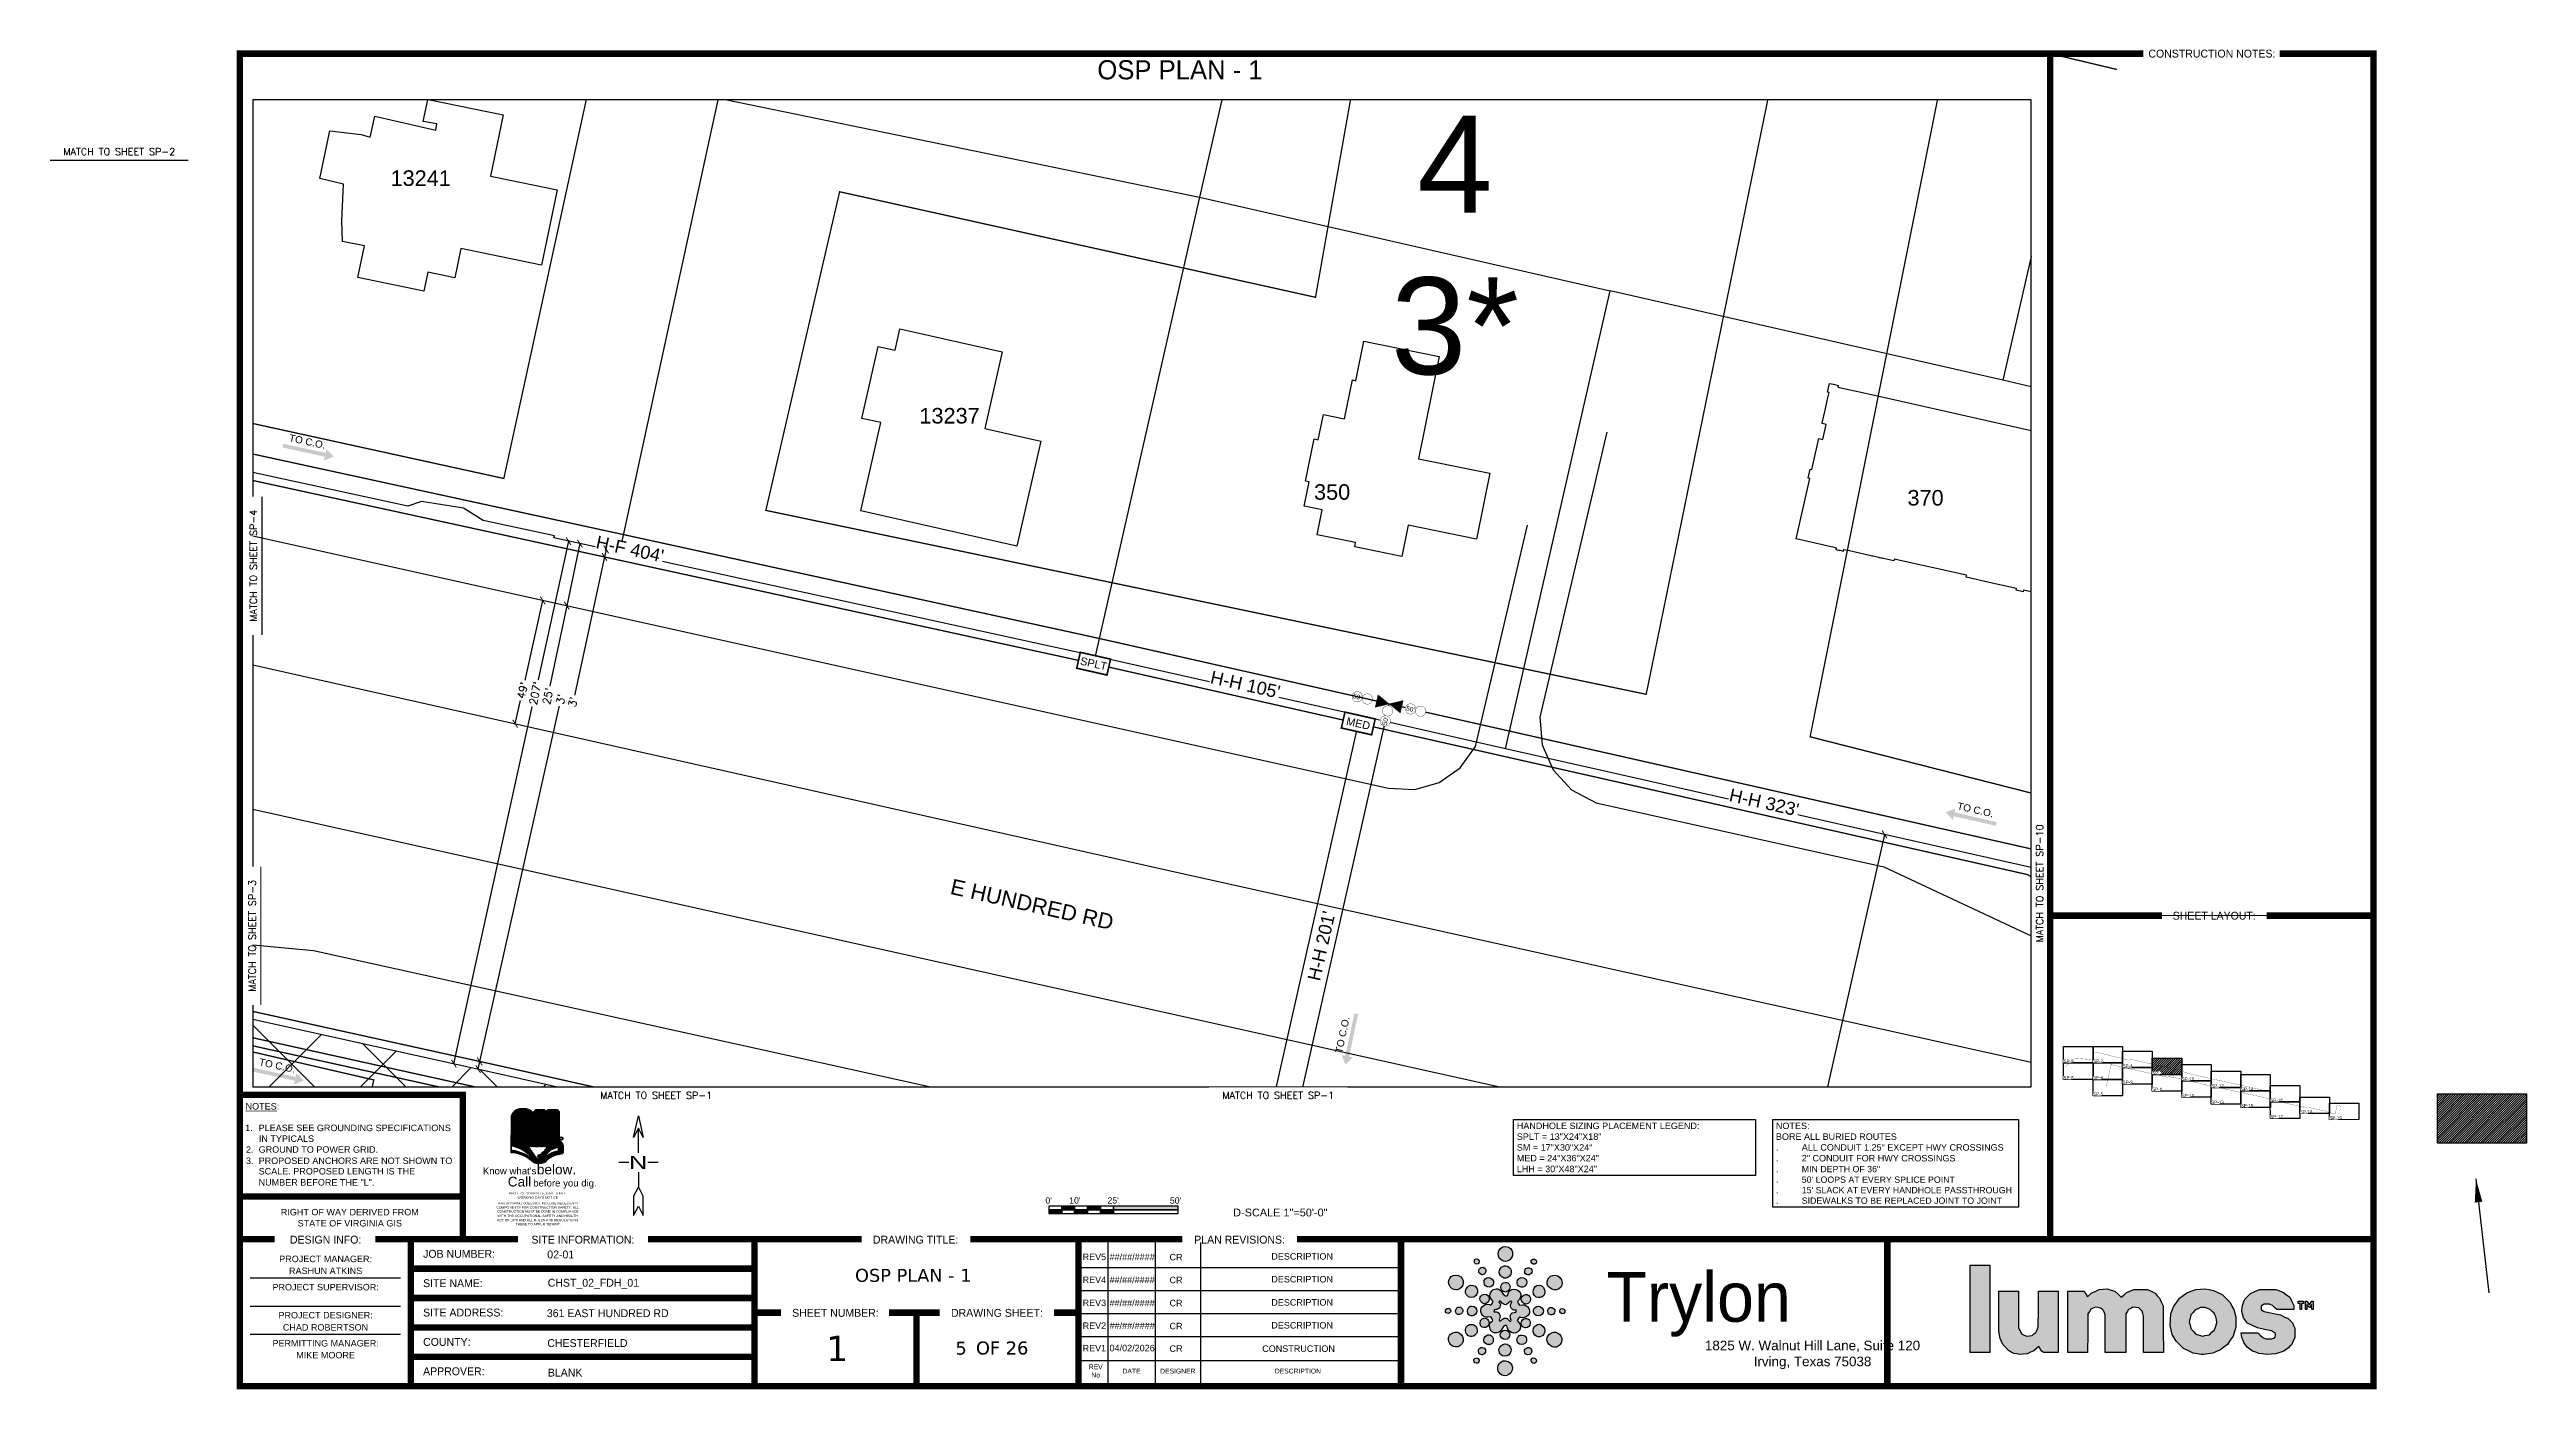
# Paper-space layout 'SP-2' of a CAD drawing. Extents: x -1.2 to 17.9, y 0.2 to 10.6.
# The model-space entities are those that its viewports show. They can reach past a viewport. Long polylines and large blocks are cut down to what shows.
import ezdxf
from ezdxf.enums import TextEntityAlignment as Align
from ezdxf.lldxf.tags import DXFTag

# ---------------------------------------------------------------- set-up
doc = ezdxf.new("R2010")
doc.units = 0
doc.header["$MEASUREMENT"] = 0
doc.header["$XCLIPFRAME"] = 2
doc.set_wipeout_variables(frame=1)
doc.linetypes.add('PROPERTY', pattern=[31.302502, 12.967109, -5.580706, 1.571985, -4.030017, 1.571985, -5.5807])
doc.linetypes.add('TEST', pattern=[95.846331, 41.216495, -5.729725, 7.441326, -7.70708, 25.513098, -8.238607])
doc.layers.get('DefPoints').update_dxf_attribs({"color": 1, "lineweight": 0})
for name, color, linetype in [('144 FOC', 30, '144'), ('48 FOC', 30, '48'), ('96 FOC', 30, '96'), ('ADDRESSES', 252, 'Continuous'), ('E_BUILDING', 8, 'Continuous'), ('E_CURB', 8, 'EOP'), ('E_ROW', 8, 'ROW'), ('FIBER_SPLICE', 1, 'Continuous'), ('HATCH_NN', 253, 'Continuous'), ('LAYER_1', 7, 'Continuous'), ('P-CONDUIT_2', 4, 'CONDUIT'), ('P_CONDUIT', 1, 'CONDUIT'), ('PROPOSED_DIREC_BORE', 7, 'DIRECTBORE'), ('Road Names', 7, 'Continuous'), ('ROAD_DIMENSIONS', 7, 'Continuous'), ('TO C.O.', 7, 'Continuous'), ('VICINITY FOC', 104, 'Continuous'), ('Working', 7, 'Continuous')]:
    doc.layers.add(name, color=color, linetype=linetype)
doc.layers.add('1X4 Terminal Boundary', color=7, linetype='Continuous', lineweight=20, true_color=0x00853c)
doc.layers.add('CATV', color=7, linetype='CATV_LINE', true_color=0xffc57f)
doc.layers.add('NEW FIBER LOOP', color=7, linetype='Continuous', true_color=0x538135)
for name, color, linetype, lineweight in [('Default', 7, 'Continuous', 25), ('PROP_HH', 104, 'Continuous', 0), ('VIEWPORT', 250, 'Continuous', 25), ('VIEWPORT - CALLOUTS', 1, 'Continuous', 0)]:
    doc.layers.add(name, color=color, linetype=linetype, lineweight=lineweight)
doc.layers.add('E_PROPERTY LINE', color=8, linetype='PROPERTY', transparency=0.3)
doc.layers.add('PORTGROUPINGS_1', color=1, linetype='Continuous', plot=False)
doc.styles.add('Arial', font='arial.ttf')
doc.styles.add('LOOP', font='arial.ttf')
doc.styles.add('MCI', font='FRADM.TTF')
doc.styles.add('ROMANS', font='romans.shx')
doc.styles.get("Standard").update_dxf_attribs({"font": 'arial.ttf'})
doc.styles.add('StyleArial', font='arial.ttf')
doc.styles.add('Verdana', font='verdana.ttf')
tags = doc.linetypes.add('144', pattern='A,0.718375,-0.132013,["144 CT",Standard,S=0.09234,R=0,X=0,Y=-0.045241],-0.527056,0.533798', length=1.911242).pattern_tags.tags
tags[6] = DXFTag(74, 10)
tags = doc.linetypes.add('48', pattern='A,0.718375,-0.132013,["48 CT",Standard,S=0.09234,R=0,X=0,Y=-0.045241],-0.527056,0.533798', length=1.911242).pattern_tags.tags
tags[6] = DXFTag(74, 10)
tags = doc.linetypes.add('96', pattern='A,0.718375,-0.132013,["96 CT",Standard,S=0.09234,R=0,X=0,Y=-0.045241],-0.527056,0.533798', length=1.911242).pattern_tags.tags
tags[6] = DXFTag(74, 10)
tags = doc.linetypes.add('CATV_LINE', pattern='A,0.7,-0.2,["TV",Standard,S=0.1,R=0,X=-0.05,Y=-0.05],-0.3', length=1.2).pattern_tags.tags
tags[6] = DXFTag(74, 10)
tags = doc.linetypes.add('CONDUIT', pattern='A,5.441269,-1.056917,["C",Arial,S=0.56119,R=0,X=0,Y=-0.280595],-1.62838', length=8.126566).pattern_tags.tags
tags[6] = DXFTag(74, 10)
doc.linetypes.add('DIRECTBORE', pattern='A,0.4,-0.16,["DB",Standard,S=0.12,R=0,X=0,Y=-0.06],-0.36', length=0.92)
tags = doc.linetypes.add('EOP', pattern='A,49.990109,-1.776071,["EOP",Arial,S=2.99974,R=0.081355,X=0,Y=-1.426368],-10.416452', length=62.182632).pattern_tags.tags
tags[6] = DXFTag(74, 10)
tags = doc.linetypes.add('ROW', pattern='A,25.130993,-3.694477,["R/W",Arial,S=5.36622,R=0,X=0,Y=-2.68311],-18.632906', length=47.458376).pattern_tags.tags
tags[6] = DXFTag(74, 10)
doc.dimstyles.new('DIM', dxfattribs={"dimscale": 0.025, "dimtxt": 3, "dimasz": 2.5, "dimexe": 0, "dimexo": 2.5, "dimgap": 0.306, "dimtad": 0, "dimdec": 0, "dimzin": 0, "dimdsep": 46, "dimtxsty": 'ROMANS', "dimblk": 'ARCHTICK', "dimcen": 0.09, "dimclrd": 256, "dimadec": 0, "dimazin": 0, "dimtfac": 1, "dimtdec": 0, "dimtofl": 0, "dimtmove": 0, "dimatfit": 3, "dimldrblk": 'ARCHTICK', "dimfxl": 1, "dimtfill": 1, "dimtolj": 1, "dimtzin": 0, "dimlwd": -1, "dimarcsym": 0})
doc.dimstyles.get("Standard").update_dxf_attribs({"dimtxt": 0.18, "dimasz": 0.18, "dimexe": 0.18, "dimexo": 0.0625, "dimgap": 0.09, "dimtad": 0, "dimtih": 1, "dimtoh": 1, "dimdec": 4, "dimzin": 0, "dimdsep": 46, "dimtxsty": 'Standard', "dimcen": 0.09, "dimadec": 0, "dimazin": 0, "dimtfac": 1, "dimtdec": 4, "dimtofl": 0, "dimtmove": 0, "dimatfit": 3, "dimfxl": 1, "dimtolj": 1, "dimtzin": 0, "dimarcsym": 0})
picture_1 = doc.add_image_def('image1.png', size_in_pixel=(1270, 827))
pattern_1 = [(45, (0.4789944, 1.395382), (-0.0025116533, 0.0025116533), [])]

psp = doc.layouts.new('SP-2')

# ---------------------------------------------------------------- texts
at = {"transparency": 33554687}
for s, height, style, p in [('CONSTRUCTION NOTES:', 0.06092, 'MCI', (15.503, 10.549)), ('OSP PLAN - 1', 0.14826, 'MCI', (7.522, 10.424)), ('NOTES:', 0.05, 'Arial', (0.425, 2.41)), ('1.', 0.05, 'Arial', (0.321, 2.243)), ('IN TYPICALS', 0.05, 'Arial', (0.611, 2.16)), ('3.', 0.05, 'Arial', (0.327, 1.989)), ('2.', 0.05, 'Arial', (0.327, 2.076)), ('RIGHT OF WAY DERIVED FROM', 0.05, 'Arial', (1.101, 1.592)), ('STATE OF VIRGINIA GIS', 0.05, 'Arial', (1.101, 1.506))]:
    psp.add_text(s, height=height, dxfattribs=dict(at, style=style)).set_placement(p, align=Align.MIDDLE_CENTER)
at = {"transparency": 33554687, "style": 'Arial'}
for s, p in [('PLEASE SEE GROUNDING SPECIFICATIONS', (0.396, 2.243)), ('SCALE. PROPOSED LENGTH IS THE', (0.396, 1.908)), ('GROUND TO POWER GRID.', (0.396, 2.076)), ('PROPOSED ANCHORS ARE NOT SHOWN TO', (0.396, 1.989)), ('NUMBER BEFORE THE "L".', (0.396, 1.822))]:
    psp.add_text(s, height=0.05, dxfattribs=at).set_placement(p, align=Align.MIDDLE_LEFT)
psp.add_text('R', height=0.0148).set_placement((2.729, 2.154))
at = {"style": 'Arial'}
for s, height, p in [("Know what's", 0.05305, (2.13, 1.884)), ('below.', 0.0752, (2.548, 1.884)), ('Call', 0.0752, (2.323, 1.79)), ('before you dig.', 0.05305, (2.52, 1.79))]:
    psp.add_text(s, height=height, dxfattribs=at).set_placement(p)
at = {"transparency": 33554687, "style": 'Arial'}
for s, height, width, p in [('N', 0.1, 1.4, (3.331, 1.976)), ('PROTECT YOURSELF, GIVE THREE', 0.017, 1.1, (2.554, 1.737)), ('COMPONENTS FOR CONSTRUCTION SAFETY. ALL', 0.017, 1.1, (2.554, 1.628)), ('CONSTRUCTION MUST BE DONE IN COMPLIANCE', 0.017, 1.1, (2.554, 1.597)), ('ACT OF 1970 AND ALL RULES AND REGULATIONS', 0.017, 1.1, (2.554, 1.53)), ('THIS DRAWING DOES NOT INCLUDE NECESSARY', 0.017, 1.1, (2.554, 1.66)), ('WITH THE OCCUPATIONAL SAFETY AND HEALTH', 0.017, 1.1, (2.554, 1.563)), ('WORKING DAYS NOTICE', 0.017, 1.1, (2.554, 1.705)), ('THERE TO APPUR TENANT.', 0.017, 1.1, (2.557, 1.499))]:
    psp.add_text(s, height=height, dxfattribs=dict(at, width=width)).set_placement(p, align=Align.MIDDLE_CENTER)
for s, p in [("0'", (6.481, 1.682)), ("10'", (6.665, 1.682)), ("25'", (6.961, 1.682)), ("50'", (7.444, 1.682))]:
    psp.add_text(s, height=0.0482).set_placement(p, align=Align.MIDDLE_LEFT)
for s, height, style, p in [('D-SCALE 1"=50\'-0"', 0.06035, 'Arial', (8.298, 1.589)), ('OSP PLAN - 1', 0.1, 'Verdana', (5.459, 1.103)), ('1', 0.195, 'Verdana', (4.871, 0.538))]:
    psp.add_text(s, height=height, dxfattribs=dict(style=style)).set_placement(p, align=Align.MIDDLE_CENTER)
at = {"ltscale": 0.01, "insert": (5.873, 0.539), "char_height": 0.1, "width": 0.08788, "attachment_point": 6, "style": 'Verdana'}
psp.add_mtext('5', dxfattribs=at)
at = {"char_height": 0.1, "style": 'Verdana'}
for insert, attachment_point in [((5.944, 0.592), 1), ((5.944, 0.54), 4)]:
    psp.add_mtext('OF 26', dxfattribs=dict(at, insert=insert, attachment_point=attachment_point))
at = {"layer": 'CATV', "color": 1, "linetype": 'ByBlock', "char_height": 0.05, "attachment_point": 1, "rotation": 359.9941, "style": 'Arial', "bg_fill": 16, "box_fill_scale": 1.5, "bg_fill_color": 256, "bg_fill_transparency": 0}
for s, insert, width in [('HANDHOLE SIZING PLACEMENT LEGEND:^JSPLT = 13"X24"X18"\\PSM = 17"X30"X24"\\PMED = 24"X36"X24"\\PLHH = 30"X48"X24"', (10.127, 2.284), 1.82001), ('NOTES: \\PBORE ALL BURIED ROUTES\\P.^IALL CONDUIT 1.25" EXCEPT HWY CROSSINGS\\P.^I2" CONDUIT FOR HWY CROSSINGS\\P.^I{\\H0.97333x;MIN DEPTH OF 36"\\P.^I50\' LOOPS AT EVERY SPLICE POINT\\P.^I15\' SLACK AT EVERY HANDHOLE PASSTHROUGH\\P.^ISIDEWALKS TO BE REPLACED JOINT TO JOINT}', (12.131, 2.284), 1.85033)]:
    psp.add_mtext(s, dxfattribs=dict(at, insert=insert, width=width))
at = {"layer": 'DefPoints', "transparency": 33554687}
for s, height, p in [('REV5', 0.0497, (6.769, 1.221)), ('CR', 0.05, (7.441, 1.219)), ('REV4', 0.0497, (6.769, 1.044)), ('CR', 0.05, (7.441, 1.042)), ('REV3', 0.0497, (6.769, 0.866)), ('CR', 0.05, (7.441, 0.864)), ('REV2', 0.0497, (6.769, 0.689)), ('CR', 0.05, (7.441, 0.686))]:
    psp.add_text(s, height=height, dxfattribs=at).set_placement(p)
at = {"layer": 'DefPoints', "char_height": 0.05, "attachment_point": 1}
for s, insert, width in [('##/##/####', (6.977, 1.27), 0.35134), ('DESCRIPTION', (8.228, 1.275), 0.43288), ('##/##/####', (6.977, 1.093), 0.35134), ('DESCRIPTION', (8.228, 1.098), 0.43288), ('##/##/####', (6.977, 0.914), 0.35134), ('DESCRIPTION', (8.228, 0.919), 0.43288), ('##/##/####', (6.977, 0.738), 0.35134), ('DESCRIPTION', (8.228, 0.742), 0.43288)]:
    psp.add_mtext(s, dxfattribs=dict(at, insert=insert, width=width))

msp = doc.modelspace()

# ---------------------------------------------------------------- texts
at = {"layer": 'PORTGROUPINGS_1', "insert": (11816098.07, 3652629.06), "char_height": 37.5, "attachment_point": 5}
msp.add_mtext('4\\P3*', dxfattribs=at)

# ---------------------------------------------------------------- blocks, each defined once
blk = doc.blocks.new('*U50')
at = {"color": 7, "lineweight": 30}
blk.add_wipeout([(0.535, 0), (-0.535, 0), (-0.535, 0.134), (0.535, 0.134)], dxfattribs=at).dxf.layer = 'P_CONDUIT'
at = {"lineweight": 30, "const_width": 0.009}
blk.add_lwpolyline([(-0.535, 0), (0.535, 0)], dxfattribs=at)
at = {"lineweight": 30, "style": 'ROMANS'}
blk.add_attdef('MATCHLINE', text='', height=0.0546, dxfattribs=at).set_placement((0, 0.067), align=Align.MIDDLE_CENTER)
blk = doc.blocks.new('*U51')
at = {"color": 7, "lineweight": 30}
blk.add_wipeout([(-0.535, 0), (0.535, 0), (0.535, -0.134), (-0.535, -0.134)], dxfattribs=at).dxf.layer = 'P_CONDUIT'
at = {"lineweight": 30, "const_width": 0.009}
blk.add_lwpolyline([(0.535, 0), (-0.535, 0)], dxfattribs=at)
at = {"lineweight": 30, "style": 'ROMANS'}
blk.add_attdef('MATCHLINE', text='', height=0.0546, dxfattribs=at).set_placement((0, -0.067), align=Align.MIDDLE_CENTER)
blk = doc.blocks.new('*U52')
at = {"color": 7, "lineweight": 30}
blk.add_wipeout([(0, 0.535), (0, -0.535), (-0.134, -0.535), (-0.134, 0.535)], dxfattribs=at).dxf.layer = 'P_CONDUIT'
at = {"lineweight": 30, "const_width": 0.009}
blk.add_lwpolyline([(0, -0.535), (0, 0.535)], dxfattribs=at)
at = {"lineweight": 30, "style": 'ROMANS'}
blk.add_attdef('MATCHLINE', text='', height=0.0546, rotation=90, dxfattribs=at).set_placement((-0.067, 0), align=Align.MIDDLE_CENTER)
blk = doc.blocks.new('*U53')
at = {"color": 7, "lineweight": 30}
blk.add_wipeout([(0, -0.535), (0, 0.535), (0.134, 0.535), (0.134, -0.535)], dxfattribs=at).dxf.layer = 'P_CONDUIT'
at = {"lineweight": 30, "const_width": 0.009}
blk.add_lwpolyline([(0, 0.535), (0, -0.535)], dxfattribs=at)
at = {"lineweight": 30, "style": 'ROMANS'}
blk.add_attdef('MATCHLINE', text='', height=0.0546, rotation=90.0037, dxfattribs=at).set_placement((0.067, 0), align=Align.MIDDLE_CENTER)
blk = doc.blocks.new('Lumos_Logo')
at = {"linetype": 'Continuous', "true_color": 0x2a213f}
h = blk.add_hatch(color=179, dxfattribs=at)
h.dxf.hatch_style = 1
h.paths.add_polyline_path([(-48.38, 24.2), (-52.22, 24.2), (-56.05, 24.2), (-56.05, 7.26), (-56.05, -9.67), (-52.22, -9.67), (-48.38, -9.67), (-48.38, 7.26)])
h.paths.add_polyline_path([(-37.27, 7.05), (-37.27, 14.14), (-41.11, 14.14), (-44.94, 14.14), (-44.94, 6.35), (-44.94, -1.44), (-44.64, -2.84), (-44.34, -4.23), (-43.86, -5.36), (-43.38, -6.48), (-42.25, -7.7), (-41.13, -8.92), (-40.1, -9.45), (-39.07, -9.97), (-37.97, -10.2), (-36.87, -10.43), (-35.42, -10.29), (-33.96, -10.16), (-32.63, -9.56), (-31.29, -8.96), (-30.33, -8.11), (-29.36, -7.26), (-29.05, -7.87), (-28.74, -8.48), (-28.19, -9.07), (-27.65, -9.67), (-24.79, -9.67), (-21.92, -9.67), (-21.92, 2.24), (-21.92, 14.14), (-25.76, 14.14), (-29.6, 14.14), (-29.6, 7.2), (-29.61, 0.25), (-30.1, -0.83), (-30.59, -1.91), (-31.29, -2.46), (-31.99, -3.01), (-33.04, -3.19), (-34.09, -3.37), (-35.08, -2.88), (-36.08, -2.39), (-36.67, -1.21), (-37.27, -0.03)])
h.paths.add_polyline_path([(18.69, 8.45), (18, 9.92), (17.31, 11.39), (16.46, 12.36), (15.61, 13.33), (14.11, 14.06), (12.61, 14.79), (9.96, 14.79), (7.31, 14.78), (5.84, 14.1), (4.37, 13.42), (3.44, 12.6), (2.5, 11.78), (1.27, 12.92), (0.04, 14.07), (-1.44, 14.54), (-2.93, 15), (-4.47, 14.86), (-6.02, 14.72), (-7.55, 14.02), (-9.09, 13.32), (-9.82, 12.63), (-10.54, 11.93), (-10.72, 12.16), (-11.32, 13.15), (-11.91, 14.14), (-15.07, 14.14), (-18.22, 14.14), (-18.22, 2.24), (-18.22, -9.67), (-14.4, -9.67), (-10.57, -9.67), (-10.49, -2.2), (-10.41, 5.28), (-9.81, 6.24), (-9.22, 7.2), (-8.42, 7.53), (-7.62, 7.86), (-6.55, 7.72), (-5.48, 7.57), (-4.93, 7.09), (-4.39, 6.6), (-4.03, 5.75), (-3.67, 4.9), (-3.67, -2.39), (-3.67, -9.67), (0.3, -9.67), (4.27, -9.67), (4.27, -2.2), (4.27, 5.28), (4.79, 6.13), (5.31, 6.97), (6.16, 7.41), (7.01, 7.85), (8.17, 7.72), (9.33, 7.59), (9.98, 6.98), (10.62, 6.38), (10.89, 5.43), (11.15, 4.48), (11.15, -2.59), (11.15, -9.67), (15, -9.67), (18.85, -9.67), (18.77, -0.61)])
h.paths.add_polyline_path([(44.63, 9.78), (43.12, 11.28), (41.6, 12.78), (39.94, 13.57), (38.27, 14.36), (36.6, 14.69), (34.93, 15.01), (33.16, 14.86), (31.39, 14.71), (29.63, 14.07), (27.87, 13.43), (26.49, 12.42), (25.1, 11.4), (23.96, 9.85), (22.82, 8.31), (22.25, 6.79), (21.67, 5.28), (21.54, 3.03), (21.4, 0.78), (21.84, -0.92), (22.27, -2.61), (23.05, -3.96), (23.82, -5.31), (25.22, -6.71), (26.63, -8.11), (28.48, -9.03), (30.33, -9.94), (31.92, -10.17), (33.51, -10.4), (33.9, -10.43), (34.3, -10.45), (36.14, -10.19), (37.99, -9.92), (39.44, -9.25), (40.9, -8.59), (42.26, -7.56), (43.63, -6.53), (44.72, -4.9), (45.81, -3.27), (46.34, -1.55), (46.87, 0.18), (46.87, 2.2), (46.86, 4.22), (46.5, 5.58), (46.14, 6.95), (45.38, 8.36)])
h.paths.add_polyline_path([(30.3, 5.88), (31.12, 6.82), (32.18, 7.3), (33.24, 7.78), (34.11, 7.79), (34.98, 7.79), (35.96, 7.38), (36.95, 6.97), (37.7, 6.26), (38.45, 5.54), (38.79, 4.88), (39.13, 4.22), (39.32, 3.11), (39.5, 1.99), (39.09, 0.56), (38.67, -0.87), (37.64, -1.8), (36.61, -2.74), (35.72, -2.92), (34.83, -3.1), (34.43, -3.19), (34.04, -3.28), (32.71, -2.93), (31.39, -2.58), (30.42, -1.49), (29.46, -0.4), (29.14, 0.92), (28.82, 2.24), (29.15, 3.59), (29.47, 4.94)], flags=16)
h.paths.add_polyline_path([(67.72, 11.77), (66.53, 12.68), (65.34, 13.59), (63.84, 14.18), (62.35, 14.77), (59.17, 14.79), (56, 14.8), (54.25, 13.98), (52.51, 13.15), (51.51, 12.15), (50.51, 11.15), (50.03, 10.07), (49.56, 8.98), (49.38, 7.74), (49.19, 6.49), (49.51, 5.16), (49.83, 3.83), (50.59, 2.78), (51.35, 1.74), (53.28, 0.82), (55.2, -0.1), (57.92, -0.69), (60.63, -1.29), (61.44, -1.78), (62.25, -2.27), (62.17, -2.99), (62.08, -3.7), (61.42, -4.04), (60.76, -4.37), (59.62, -4.37), (58.48, -4.38), (57.9, -4.08), (57.32, -3.77), (56.33, -2.89), (55.33, -2), (52.14, -2), (48.94, -2), (49.12, -3.09), (49.31, -4.19), (49.66, -5.01), (50.01, -5.83), (50.67, -6.72), (51.32, -7.6), (52.34, -8.33), (53.35, -9.07), (54.58, -9.53), (55.81, -9.99), (57.23, -10.21), (58.64, -10.43), (60.49, -10.29), (62.35, -10.16), (63.93, -9.63), (65.52, -9.1), (66.39, -8.44), (67.26, -7.78), (67.81, -7.2), (68.37, -6.63), (69.02, -5.23), (69.67, -3.82), (69.68, -2.05), (69.69, -0.28), (69.25, 0.78), (68.8, 1.84), (67.99, 2.68), (67.18, 3.51), (65.64, 4.2), (64.11, 4.89), (60.98, 5.57), (57.85, 6.25), (57.25, 6.63), (56.66, 7.01), (56.66, 7.65), (56.66, 8.29), (57.25, 8.7), (57.83, 9.12), (58.85, 9.12), (59.87, 9.12), (60.45, 8.81), (61.02, 8.51), (61.89, 7.75), (62.76, 7), (66.06, 7), (69.36, 7), (69.36, 7.75), (69.36, 8.5), (68.54, 10.14)])
h.paths.add_polyline_path([(74.83, 9.48), (74.37, 10.17), (74.11, 10.17), (73.86, 10.17), (73.86, 8.59), (73.86, 7), (74.12, 7), (74.39, 7), (74.39, 7.99), (74.4, 8.98), (74.87, 8.36), (75.35, 7.75), (75.78, 8.36), (76.21, 8.98), (76.22, 7.99), (76.24, 7), (76.5, 7), (76.77, 7), (76.77, 8.59), (76.77, 10.17), (76.52, 10.17), (76.28, 10.17), (75.78, 9.48), (75.28, 8.79)])
h.paths.add_polyline_path([(73.06, 10.17), (72, 10.17), (70.95, 10.17), (70.95, 9.78), (70.95, 9.38), (71.34, 9.38), (71.74, 9.38), (71.74, 8.19), (71.74, 7), (72, 7), (72.27, 7), (72.27, 8.19), (72.27, 9.38), (72.67, 9.38), (73.06, 9.38), (73.06, 9.78)])
at = {"layer": 'LAYER_1', "color": 179, "true_color": 0x2a213f}
for points in [[(-56.05, 7.26), (-56.05, 24.2), (-52.22, 24.2), (-48.38, 24.2), (-48.38, 7.26), (-48.38, -9.67), (-52.22, -9.67), (-56.05, -9.67)], [(-37.97, -10.2), (-39.07, -9.97), (-40.1, -9.45), (-41.13, -8.92), (-42.25, -7.7), (-43.38, -6.48), (-43.86, -5.36), (-44.34, -4.23), (-44.64, -2.84), (-44.94, -1.44), (-44.94, 6.35), (-44.94, 14.14), (-41.11, 14.14), (-37.27, 14.14), (-37.27, 7.05), (-37.27, -0.03), (-36.67, -1.21), (-36.08, -2.39), (-35.08, -2.88), (-34.09, -3.37), (-33.04, -3.19), (-31.99, -3.01), (-31.29, -2.46), (-30.59, -1.91), (-30.1, -0.83), (-29.61, 0.25), (-29.6, 7.2), (-29.6, 14.14), (-25.76, 14.14), (-21.92, 14.14), (-21.92, 2.24), (-21.92, -9.67), (-24.79, -9.67), (-27.65, -9.67), (-28.19, -9.07), (-28.74, -8.48), (-29.05, -7.87), (-29.36, -7.26), (-30.33, -8.11), (-31.29, -8.96), (-32.63, -9.56), (-33.96, -10.16), (-35.42, -10.29), (-36.87, -10.43)], [(-18.22, 2.24), (-18.22, 14.14), (-15.07, 14.14), (-11.91, 14.14), (-11.32, 13.15), (-10.72, 12.16), (-10.63, 12.04), (-10.54, 11.93), (-9.82, 12.63), (-9.09, 13.32), (-7.55, 14.02), (-6.02, 14.72), (-4.47, 14.86), (-2.93, 15), (-1.44, 14.54), (0.04, 14.07), (1.27, 12.92), (2.5, 11.78), (3.44, 12.6), (4.37, 13.42), (5.84, 14.1), (7.31, 14.78), (9.96, 14.79), (12.61, 14.79), (14.11, 14.06), (15.61, 13.33), (16.46, 12.36), (17.31, 11.39), (18, 9.92), (18.69, 8.45), (18.77, -0.61), (18.85, -9.67), (15, -9.67), (11.15, -9.67), (11.15, -2.59), (11.15, 4.48), (10.89, 5.43), (10.62, 6.38), (9.98, 6.98), (9.33, 7.59), (8.17, 7.72), (7.01, 7.85), (6.16, 7.41), (5.31, 6.97), (4.79, 6.13), (4.27, 5.28), (4.27, -2.2), (4.27, -9.67), (0.3, -9.67), (-3.67, -9.67), (-3.67, -2.39), (-3.67, 4.9), (-4.03, 5.75), (-4.39, 6.6), (-4.93, 7.09), (-5.48, 7.57), (-6.55, 7.72), (-7.62, 7.86), (-8.42, 7.53), (-9.22, 7.2), (-9.81, 6.24), (-10.41, 5.28), (-10.49, -2.2), (-10.57, -9.67), (-14.4, -9.67), (-18.22, -9.67)], [(31.92, -10.17), (30.33, -9.94), (28.48, -9.03), (26.63, -8.11), (25.22, -6.71), (23.82, -5.31), (23.05, -3.96), (22.27, -2.61), (21.84, -0.92), (21.4, 0.78), (21.54, 3.03), (21.67, 5.28), (22.25, 6.79), (22.82, 8.31), (23.96, 9.85), (25.1, 11.4), (26.49, 12.42), (27.87, 13.43), (29.63, 14.07), (31.39, 14.71), (33.16, 14.86), (34.93, 15.01), (36.6, 14.69), (38.27, 14.36), (39.94, 13.57), (41.6, 12.78), (43.12, 11.28), (44.63, 9.78), (45.38, 8.36), (46.14, 6.95), (46.5, 5.58), (46.86, 4.22), (46.87, 2.2), (46.87, 0.18), (46.34, -1.55), (45.81, -3.27), (44.72, -4.9), (43.63, -6.53), (42.26, -7.56), (40.9, -8.59), (39.44, -9.25), (37.99, -9.92), (36.14, -10.19), (34.3, -10.45), (33.9, -10.43), (33.51, -10.4)], [(57.23, -10.21), (55.81, -9.99), (54.58, -9.53), (53.35, -9.07), (52.34, -8.33), (51.32, -7.6), (50.67, -6.72), (50.01, -5.83), (49.66, -5.01), (49.31, -4.19), (49.12, -3.09), (48.94, -2), (52.14, -2), (55.33, -2), (56.33, -2.89), (57.32, -3.77), (57.9, -4.08), (58.48, -4.38), (59.62, -4.37), (60.76, -4.37), (61.42, -4.04), (62.08, -3.7), (62.17, -2.99), (62.25, -2.27), (61.44, -1.78), (60.63, -1.29), (57.92, -0.69), (55.2, -0.1), (53.28, 0.82), (51.35, 1.74), (50.59, 2.78), (49.83, 3.83), (49.51, 5.16), (49.19, 6.49), (49.38, 7.74), (49.56, 8.98), (50.03, 10.07), (50.51, 11.15), (51.51, 12.15), (52.51, 13.15), (54.25, 13.98), (56, 14.8), (59.17, 14.79), (62.35, 14.77), (63.84, 14.18), (65.34, 13.59), (66.53, 12.68), (67.72, 11.77), (68.54, 10.14), (69.36, 8.5), (69.36, 7.75), (69.36, 7), (66.06, 7), (62.76, 7), (61.89, 7.75), (61.02, 8.51), (60.45, 8.81), (59.87, 9.12), (58.85, 9.12), (57.83, 9.12), (57.25, 8.7), (56.66, 8.29), (56.66, 7.65), (56.66, 7.01), (57.25, 6.63), (57.85, 6.25), (60.98, 5.57), (64.11, 4.89), (65.64, 4.2), (67.18, 3.51), (67.99, 2.68), (68.8, 1.84), (69.25, 0.78), (69.69, -0.28), (69.68, -2.05), (69.67, -3.82), (69.02, -5.23), (68.37, -6.63), (67.81, -7.2), (67.26, -7.78), (66.39, -8.44), (65.52, -9.1), (63.93, -9.63), (62.35, -10.16), (60.49, -10.29), (58.64, -10.43)], [(71.74, 8.19), (71.74, 9.38), (71.34, 9.38), (70.95, 9.38), (70.95, 9.78), (70.95, 10.17), (72, 10.17), (73.06, 10.17), (73.06, 9.78), (73.06, 9.38), (72.67, 9.38), (72.27, 9.38), (72.27, 8.19), (72.27, 7), (72, 7), (71.74, 7)], [(73.86, 8.59), (73.86, 10.17), (74.11, 10.17), (74.37, 10.17), (74.83, 9.48), (75.28, 8.79), (75.78, 9.48), (76.28, 10.17), (76.52, 10.17), (76.77, 10.17), (76.77, 8.59), (76.77, 7), (76.5, 7), (76.24, 7), (76.22, 7.99), (76.21, 8.98), (75.78, 8.36), (75.35, 7.75), (74.87, 8.36), (74.4, 8.98), (74.39, 7.99), (74.39, 7), (74.12, 7), (73.86, 7)], [(35.72, -2.92), (36.61, -2.74), (37.64, -1.8), (38.67, -0.87), (39.09, 0.56), (39.5, 1.99), (39.32, 3.11), (39.13, 4.22), (38.79, 4.88), (38.45, 5.54), (37.7, 6.26), (36.95, 6.97), (35.96, 7.38), (34.98, 7.79), (34.11, 7.79), (33.24, 7.78), (32.18, 7.3), (31.12, 6.82), (30.3, 5.88), (29.47, 4.94), (29.15, 3.59), (28.82, 2.24), (29.14, 0.92), (29.46, -0.4), (30.42, -1.49), (31.39, -2.58), (32.71, -2.93), (34.04, -3.28), (34.43, -3.19), (34.83, -3.1)]]:
    blk.add_lwpolyline(points, close=True, dxfattribs=at)
blk = doc.blocks.new('TRYLON LOGO')
at = {"linetype": 'Continuous', "true_color": 0xf7941d}
h = blk.add_hatch(color=30, dxfattribs=at)
h.dxf.hatch_style = 1
edge = h.paths.add_edge_path()
edge.add_spline(control_points=[(2.67, 8.17), (2.67, 7.21), (0.97, 7.71), (0.58, 8.79)], knot_values=[0, 0, 0, 0, 1, 1, 1, 1], degree=3, periodic=0)
edge.add_spline(control_points=[(0.58, 8.79), (-0.04, 10.52), (-2.14, 11), (-3.43, 9.71)], knot_values=[0, 0, 0, 0, 1, 1, 1, 1], degree=3, periodic=0)
edge.add_spline(control_points=[(-3.43, 9.71), (-4.42, 8.72), (-4.48, 7.39), (-3.59, 6.35)], knot_values=[0, 0, 0, 0, 1, 1, 1, 1], degree=3, periodic=0)
edge.add_line((-3.59, 6.35), (-2.96, 5.63))
edge.add_line((-2.96, 5.63), (-3.37, 4.91))
edge.add_spline(control_points=[(-3.37, 4.91), (-3.73, 4.3), (-3.87, 4.23), (-4.37, 4.46)], knot_values=[0, 0, 0, 0, 1, 1, 1, 1], degree=3, periodic=0)
edge.add_spline(control_points=[(-4.37, 4.46), (-5.15, 4.82), (-6.22, 4.52), (-7.01, 3.74)], knot_values=[0, 0, 0, 0, 1, 1, 1, 1], degree=3, periodic=0)
edge.add_spline(control_points=[(-7.01, 3.74), (-8.58, 2.17), (-7.16, -0.56), (-4.91, -0.3)], knot_values=[0, 0, 0, 0, 1, 1, 1, 1], degree=3, periodic=0)
edge.add_line((-4.91, -0.3), (-3.78, -0.18))
edge.add_line((-3.78, -0.18), (-3.35, -0.91))
edge.add_spline(control_points=[(-3.35, -0.91), (-2.99, -1.55), (-2.98, -1.67), (-3.32, -1.8)], knot_values=[0, 0, 0, 0, 1, 1, 1, 1], degree=3, periodic=0)
edge.add_spline(control_points=[(-3.32, -1.8), (-4.98, -2.43), (-4.35, -5.82), (-2.49, -6.25)], knot_values=[0, 0, 0, 0, 1, 1, 1, 1], degree=3, periodic=0)
edge.add_spline(control_points=[(-2.49, -6.25), (-1.11, -6.57), (0.1, -5.86), (0.57, -4.43)], knot_values=[0, 0, 0, 0, 1, 1, 1, 1], degree=3, periodic=0)
edge.add_spline(control_points=[(0.57, -4.43), (0.89, -3.46), (2.41, -3.06), (2.41, -3.95)], knot_values=[0, 0, 0, 0, 1, 1, 1, 1], degree=3, periodic=0)
edge.add_spline(control_points=[(2.41, -3.95), (2.41, -4.74), (3.18, -5.85), (3.96, -6.17)], knot_values=[0, 0, 0, 0, 1, 1, 1, 1], degree=3, periodic=0)
edge.add_spline(control_points=[(3.96, -6.17), (6.4, -7.18), (8.53, -4.31), (6.81, -2.32)], knot_values=[0, 0, 0, 0, 1, 1, 1, 1], degree=3, periodic=0)
edge.add_line((6.81, -2.32), (6.19, -1.59))
edge.add_line((6.19, -1.59), (6.6, -0.88))
edge.add_spline(control_points=[(6.6, -0.88), (6.95, -0.27), (7.1, -0.2), (7.6, -0.43)], knot_values=[0, 0, 0, 0, 1, 1, 1, 1], degree=3, periodic=0)
edge.add_spline(control_points=[(7.6, -0.43), (8.38, -0.79), (9.45, -0.49), (10.24, 0.29)], knot_values=[0, 0, 0, 0, 1, 1, 1, 1], degree=3, periodic=0)
edge.add_spline(control_points=[(10.24, 0.29), (11.8, 1.86), (10.38, 4.59), (8.13, 4.34)], knot_values=[0, 0, 0, 0, 1, 1, 1, 1], degree=3, periodic=0)
edge.add_line((8.13, 4.34), (7, 4.21))
edge.add_line((7, 4.21), (6.58, 4.94))
edge.add_spline(control_points=[(6.58, 4.94), (6.22, 5.58), (6.21, 5.7), (6.54, 5.83)], knot_values=[0, 0, 0, 0, 1, 1, 1, 1], degree=3, periodic=0)
edge.add_spline(control_points=[(6.54, 5.83), (7.09, 6.04), (7.75, 7.77), (7.55, 8.45)], knot_values=[0, 0, 0, 0, 1, 1, 1, 1], degree=3, periodic=0)
edge.add_spline(control_points=[(7.55, 8.45), (6.75, 11.09), (2.67, 10.86), (2.67, 8.17)], knot_values=[0, 0, 0, 0, 1, 1, 1, 1], degree=3, periodic=0)
edge = h.paths.add_edge_path(flags=16)
edge.add_spline(control_points=[(-0.5, 5.72), (-0.22, 5.89), (-0.03, 5.8), (0.19, 5.39)], knot_values=[0, 0, 0, 0, 1, 1, 1, 1], degree=3, periodic=0)
edge.add_spline(control_points=[(0.19, 5.39), (0.49, 4.83), (1.13, 4.45), (1.84, 4.42)], knot_values=[0, 0, 0, 0, 1, 1, 1, 1], degree=3, periodic=0)
edge.add_spline(control_points=[(1.84, 4.42), (2.03, 4.41), (2.52, 4.74), (2.92, 5.17)], knot_values=[0, 0, 0, 0, 1, 1, 1, 1], degree=3, periodic=0)
edge.add_spline(control_points=[(2.92, 5.17), (3.83, 6.15), (4.56, 5.9), (3.87, 4.84)], knot_values=[0, 0, 0, 0, 1, 1, 1, 1], degree=3, periodic=0)
edge.add_spline(control_points=[(3.87, 4.84), (3.15, 3.74), (4.3, 1.94), (5.45, 2.38)], knot_values=[0, 0, 0, 0, 1, 1, 1, 1], degree=3, periodic=0)
edge.add_spline(control_points=[(5.45, 2.38), (5.72, 2.48), (5.85, 2.36), (5.85, 2.01)], knot_values=[0, 0, 0, 0, 1, 1, 1, 1], degree=3, periodic=0)
edge.add_spline(control_points=[(5.85, 2.01), (5.85, 1.61), (5.67, 1.49), (5.06, 1.49)], knot_values=[0, 0, 0, 0, 1, 1, 1, 1], degree=3, periodic=0)
edge.add_spline(control_points=[(5.06, 1.49), (3.92, 1.49), (3.25, 0.42), (3.68, -0.71)], knot_values=[0, 0, 0, 0, 1, 1, 1, 1], degree=3, periodic=0)
edge.add_spline(control_points=[(3.68, -0.71), (4.13, -1.9), (3.61, -2.33), (2.9, -1.36)], knot_values=[0, 0, 0, 0, 1, 1, 1, 1], degree=3, periodic=0)
edge.add_spline(control_points=[(2.9, -1.36), (2.53, -0.86), (2.13, -0.63), (1.61, -0.63)], knot_values=[0.00001, 0.00001, 0.00001, 0.00001, 1, 1, 1, 1], degree=3, periodic=0)
edge.add_spline(control_points=[(1.61, -0.63), (1.12, -0.63), (0.7, -0.86), (0.38, -1.29)], knot_values=[0, 0, 0, 0, 0.99999, 0.99999, 0.99999, 0.99999], degree=3, periodic=0)
edge.add_spline(control_points=[(0.38, -1.29), (-0.23, -2.11), (-1, -1.82), (-0.53, -0.95)], knot_values=[0, 0, 0, 0, 1, 1, 1, 1], degree=3, periodic=0)
edge.add_spline(control_points=[(-0.53, -0.95), (0.12, 0.26), (-0.95, 1.97), (-2.15, 1.66)], knot_values=[0, 0, 0, 0, 1, 1, 1, 1], degree=3, periodic=0)
edge.add_spline(control_points=[(-2.15, 1.66), (-2.48, 1.57), (-2.62, 1.69), (-2.62, 2.04)], knot_values=[0, 0, 0, 0, 1, 1, 1, 1], degree=3, periodic=0)
edge.add_spline(control_points=[(-2.62, 2.04), (-2.62, 2.42), (-2.43, 2.54), (-1.87, 2.54)], knot_values=[0, 0, 0, 0, 1, 1, 1, 1], degree=3, periodic=0)
edge.add_spline(control_points=[(-1.87, 2.54), (-0.55, 2.54), (0.31, 4.27), (-0.57, 5.15)], knot_values=[0, 0, 0, 0, 1, 1, 1, 1], degree=3, periodic=0)
edge.add_spline(control_points=[(-0.57, 5.15), (-0.83, 5.41), (-0.82, 5.53), (-0.5, 5.72)], knot_values=[0, 0, 0, 0, 1, 1, 1, 1], degree=3, periodic=0)
edge = h.paths.add_edge_path(flags=17)
edge.add_spline(control_points=[(-6.04, 8.37), (-7.86, 8.37), (-8.62, 6.32), (-7.21, 5.21)], knot_values=[0, 0, 0, 0, 1, 1, 1, 1], degree=3, periodic=0)
edge.add_spline(control_points=[(-7.21, 5.21), (-6.41, 4.58), (-6.23, 4.55), (-5.45, 4.97)], knot_values=[0, 0, 0, 0, 1, 1, 1, 1], degree=3, periodic=0)
edge.add_spline(control_points=[(-5.45, 4.97), (-3.83, 5.81), (-4.28, 8.37), (-6.04, 8.37)], knot_values=[0, 0, 0, 0, 1, 1, 1, 1], degree=3, periodic=0)
edge = h.paths.add_edge_path()
edge.add_spline(control_points=[(-13.04, 8.14), (-12.81, 7.81), (-12.36, 7.43), (-12.05, 7.3)], knot_values=[0, 0, 0, 0, 1, 1, 1, 1], degree=3, periodic=0)
edge.add_spline(control_points=[(-12.05, 7.3), (-9.51, 6.28), (-7.56, 9.81), (-9.81, 11.38)], knot_values=[0, 0, 0, 0, 1, 1, 1, 1], degree=3, periodic=0)
edge.add_spline(control_points=[(-9.81, 11.38), (-11.83, 12.8), (-14.46, 10.16), (-13.04, 8.14)], knot_values=[0, 0, 0, 0, 1, 1, 1, 1], degree=3, periodic=0)
edge = h.paths.add_edge_path()
edge.add_spline(control_points=[(-15.85, 10.35), (-13.16, 11.74), (-14.04, 15.64), (-17.04, 15.64)], knot_values=[0, 0, 0, 0, 1, 1, 1, 1], degree=3, periodic=0)
edge.add_spline(control_points=[(-17.04, 15.64), (-19.94, 15.64), (-20.91, 11.99), (-18.41, 10.47)], knot_values=[0, 0, 0, 0, 1, 1, 1, 1], degree=3, periodic=0)
edge.add_spline(control_points=[(-18.41, 10.47), (-17.4, 9.85), (-16.86, 9.83), (-15.85, 10.35)], knot_values=[0, 0, 0, 0, 1, 1, 1, 1], degree=3, periodic=0)
edge = h.paths.add_edge_path()
edge.add_spline(control_points=[(-19.02, 2.13), (-19.02, 3.12), (-20.39, 3.45), (-20.87, 2.56)], knot_values=[0, 0, 0, 0, 1, 1, 1, 1], degree=3, periodic=0)
edge.add_spline(control_points=[(-20.87, 2.56), (-21.2, 1.94), (-20.98, 1.29), (-20.39, 1.15)], knot_values=[0, 0, 0, 0, 1, 1, 1, 1], degree=3, periodic=0)
edge.add_spline(control_points=[(-20.39, 1.15), (-19.68, 0.99), (-19.02, 1.46), (-19.02, 2.13)], knot_values=[0, 0, 0, 0, 1, 1, 1, 1], degree=3, periodic=0)
edge = h.paths.add_edge_path()
edge.add_spline(control_points=[(-16.65, 3.2), (-17.23, 2.67), (-17.34, 1.5), (-16.85, 1.01)], knot_values=[0, 0, 0, 0, 1, 1, 1, 1], degree=3, periodic=0)
edge.add_spline(control_points=[(-16.85, 1.01), (-16.31, 0.46), (-15.11, 0.63), (-14.66, 1.32)], knot_values=[0, 0, 0, 0, 1, 1, 1, 1], degree=3, periodic=0)
edge.add_spline(control_points=[(-14.66, 1.32), (-13.78, 2.65), (-15.49, 4.25), (-16.65, 3.2)], knot_values=[0, 0, 0, 0, 1, 1, 1, 1], degree=3, periodic=0)
edge = h.paths.add_edge_path()
edge.add_spline(control_points=[(-12.19, 3.43), (-12.9, 2.78), (-12.84, 1.11), (-12.09, 0.58)], knot_values=[0, 0, 0, 0, 1, 1, 1, 1], degree=3, periodic=0)
edge.add_spline(control_points=[(-12.09, 0.58), (-11.24, -0.02), (-10.36, 0.07), (-9.62, 0.81)], knot_values=[0, 0, 0, 0, 1, 1, 1, 1], degree=3, periodic=0)
edge.add_spline(control_points=[(-9.62, 0.81), (-7.97, 2.46), (-10.46, 5), (-12.19, 3.43)], knot_values=[0, 0, 0, 0, 1, 1, 1, 1], degree=3, periodic=0)
edge = h.paths.add_edge_path()
edge.add_spline(control_points=[(-18.35, -6.23), (-20.47, -7.19), (-20.34, -10.4), (-18.14, -11.36)], knot_values=[0, 0, 0, 0, 1, 1, 1, 1], degree=3, periodic=0)
edge.add_spline(control_points=[(-18.14, -11.36), (-16.83, -11.93), (-15.5, -11.53), (-14.71, -10.33)], knot_values=[0, 0, 0, 0, 1, 1, 1, 1], degree=3, periodic=0)
edge.add_spline(control_points=[(-14.71, -10.33), (-13.17, -7.97), (-15.75, -5.05), (-18.35, -6.23)], knot_values=[0, 0, 0, 0, 1, 1, 1, 1], degree=3, periodic=0)
edge = h.paths.add_edge_path()
edge.add_spline(control_points=[(-13.13, -4.05), (-13.89, -5.04), (-13.28, -7.01), (-12.05, -7.52)], knot_values=[0, 0, 0, 0, 1, 1, 1, 1], degree=3, periodic=0)
edge.add_spline(control_points=[(-12.05, -7.52), (-10.61, -8.11), (-8.97, -6.95), (-8.97, -5.33)], knot_values=[0, 0, 0, 0, 1, 1, 1, 1], degree=3, periodic=0)
edge.add_spline(control_points=[(-8.97, -5.33), (-8.97, -3.03), (-11.7, -2.19), (-13.13, -4.05)], knot_values=[0, 0, 0, 0, 1, 1, 1, 1], degree=3, periodic=0)
edge = h.paths.add_edge_path(flags=17)
edge.add_spline(control_points=[(-7.04, -4.06), (-5.4, -4.73), (-4.04, -3.41), (-4.64, -1.72)], knot_values=[0, 0, 0, 0, 1, 1, 1, 1], degree=3, periodic=0)
edge.add_spline(control_points=[(-4.64, -1.72), (-4.97, -0.78), (-6.14, -0.39), (-7.07, -0.91)], knot_values=[0, 0, 0, 0, 1, 1, 1, 1], degree=3, periodic=0)
edge.add_spline(control_points=[(-7.07, -0.91), (-8.2, -1.55), (-8.19, -3.61), (-7.04, -4.06)], knot_values=[0, 0, 0, 0, 1, 1, 1, 1], degree=3, periodic=0)
edge = h.paths.add_edge_path()
edge.add_spline(control_points=[(-6.04, -9.99), (-4.99, -11.33), (-2.88, -10.64), (-2.88, -8.95)], knot_values=[0, 0, 0, 0, 1, 1, 1, 1], degree=3, periodic=0)
edge.add_spline(control_points=[(-2.88, -8.95), (-2.88, -7.14), (-4.68, -6.37), (-5.94, -7.63)], knot_values=[0, 0, 0, 0, 1, 1, 1, 1], degree=3, periodic=0)
edge.add_spline(control_points=[(-5.94, -7.63), (-6.73, -8.42), (-6.76, -9.07), (-6.04, -9.99)], knot_values=[0, 0, 0, 0, 1, 1, 1, 1], degree=3, periodic=0)
edge = h.paths.add_edge_path()
edge.add_spline(control_points=[(-6.38, -14.24), (-5.25, -13.45), (-5.75, -11.74), (-7.12, -11.74)], knot_values=[0, 0, 0, 0, 1, 1, 1, 1], degree=3, periodic=0)
edge.add_spline(control_points=[(-7.12, -11.74), (-8.61, -11.74), (-9.04, -13.93), (-7.65, -14.46)], knot_values=[0, 0, 0, 0, 1, 1, 1, 1], degree=3, periodic=0)
edge.add_spline(control_points=[(-7.65, -14.46), (-7.05, -14.69), (-7.01, -14.68), (-6.38, -14.24)], knot_values=[0, 0, 0, 0, 1, 1, 1, 1], degree=3, periodic=0)
edge = h.paths.add_edge_path()
edge.add_spline(control_points=[(-9.91, -15.99), (-10.43, -16.42), (-10.39, -17.21), (-9.83, -17.55)], knot_values=[0, 0, 0, 0, 1, 1, 1, 1], degree=3, periodic=0)
edge.add_spline(control_points=[(-9.83, -17.55), (-9.22, -17.91), (-8.69, -17.8), (-8.34, -17.23)], knot_values=[0, 0, 0, 0, 1, 1, 1, 1], degree=3, periodic=0)
edge.add_spline(control_points=[(-8.34, -17.23), (-7.76, -16.32), (-9.06, -15.28), (-9.91, -15.99)], knot_values=[0, 0, 0, 0, 1, 1, 1, 1], degree=3, periodic=0)
edge = h.paths.add_edge_path()
edge.add_spline(control_points=[(3.76, -21.36), (5.93, -18.87), (2.33, -15.31), (-0.21, -17.45)], knot_values=[0, 0, 0, 0, 1, 1, 1, 1], degree=3, periodic=0)
edge.add_spline(control_points=[(-0.21, -17.45), (-1.75, -18.75), (-1.41, -21.43), (0.4, -22.22)], knot_values=[0, 0, 0, 0, 1, 1, 1, 1], degree=3, periodic=0)
edge.add_spline(control_points=[(0.4, -22.22), (1.69, -22.77), (2.77, -22.5), (3.76, -21.36)], knot_values=[0, 0, 0, 0, 1, 1, 1, 1], degree=3, periodic=0)
edge = h.paths.add_edge_path()
edge.add_spline(control_points=[(0.01, -11.19), (-1.2, -12.4), (-0.88, -14.29), (0.65, -14.93)], knot_values=[0, 0, 0, 0, 1, 1, 1, 1], degree=3, periodic=0)
edge.add_spline(control_points=[(0.65, -14.93), (3.04, -15.94), (5.07, -12.74), (3.11, -11.05)], knot_values=[0, 0, 0, 0, 1, 1, 1, 1], degree=3, periodic=0)
edge.add_spline(control_points=[(3.11, -11.05), (2.09, -10.18), (0.97, -10.23), (0.01, -11.19)], knot_values=[0, 0, 0, 0, 1, 1, 1, 1], degree=3, periodic=0)
edge = h.paths.add_edge_path()
edge.add_spline(control_points=[(9.27, -12.29), (8.67, -12.88), (8.77, -13.75), (9.5, -14.32)], knot_values=[0, 0, 0, 0, 1, 1, 1, 1], degree=3, periodic=0)
edge.add_spline(control_points=[(9.5, -14.32), (10.46, -15.08), (11.67, -14.38), (11.67, -13.06)], knot_values=[0, 0, 0, 0, 1, 1, 1, 1], degree=3, periodic=0)
edge.add_spline(control_points=[(11.67, -13.06), (11.67, -11.78), (10.24, -11.32), (9.27, -12.29)], knot_values=[0, 0, 0, 0, 1, 1, 1, 1], degree=3, periodic=0)
edge = h.paths.add_edge_path()
edge.add_spline(control_points=[(9.13, -10.27), (10.53, -8.88), (9.34, -6.69), (7.42, -7.12)], knot_values=[0, 0, 0, 0, 1, 1, 1, 1], degree=3, periodic=0)
edge.add_spline(control_points=[(7.42, -7.12), (6.14, -7.4), (5.63, -9.19), (6.55, -10.2)], knot_values=[0, 0, 0, 0, 1, 1, 1, 1], degree=3, periodic=0)
edge.add_spline(control_points=[(6.55, -10.2), (7.09, -10.8), (8.57, -10.84), (9.13, -10.27)], knot_values=[0, 0, 0, 0, 1, 1, 1, 1], degree=3, periodic=0)
edge = h.paths.add_edge_path()
edge.add_spline(control_points=[(0.3, -8.25), (1.06, -9.07), (2.23, -9.01), (2.92, -8.14)], knot_values=[0, 0, 0, 0, 1, 1, 1, 1], degree=3, periodic=0)
edge.add_spline(control_points=[(2.92, -8.14), (3.64, -7.22), (3.61, -6.57), (2.82, -5.78)], knot_values=[0, 0, 0, 0, 1, 1, 1, 1], degree=3, periodic=0)
edge.add_spline(control_points=[(2.82, -5.78), (1.14, -4.1), (-1.32, -6.52), (0.3, -8.25)], knot_values=[0, 0, 0, 0, 1, 1, 1, 1], degree=3, periodic=0)
edge = h.paths.add_edge_path(flags=17)
edge.add_spline(control_points=[(9.42, -4.33), (10.38, -4.33), (11.14, -3.59), (11.14, -2.64)], knot_values=[0, 0, 0, 0, 1, 1, 1, 1], degree=3, periodic=0)
edge.add_spline(control_points=[(11.14, -2.64), (11.14, -1.06), (9.38, -0.25), (8.22, -1.3)], knot_values=[0, 0, 0, 0, 1, 1, 1, 1], degree=3, periodic=0)
edge.add_spline(control_points=[(8.22, -1.3), (7.49, -1.96), (7.53, -3.39), (8.29, -3.92)], knot_values=[0, 0, 0, 0, 1, 1, 1, 1], degree=3, periodic=0)
edge.add_spline(control_points=[(8.29, -3.92), (8.61, -4.15), (9.12, -4.33), (9.42, -4.33)], knot_values=[0, 0, 0, 0, 1, 1, 1, 1], degree=3, periodic=0)
edge = h.paths.add_edge_path()
edge.add_spline(control_points=[(12.9, -7.13), (14.38, -8.5), (16.67, -7.48), (16.69, -5.44)], knot_values=[0, 0, 0, 0, 1, 1, 1, 1], degree=3, periodic=0)
edge.add_spline(control_points=[(16.69, -5.44), (16.7, -4.41), (15.49, -3.01), (14.58, -3.01)], knot_values=[0, 0, 0, 0, 1, 1, 1, 1], degree=3, periodic=0)
edge.add_spline(control_points=[(14.58, -3.01), (12.44, -3.01), (11.35, -5.69), (12.9, -7.13)], knot_values=[0, 0, 0, 0, 1, 1, 1, 1], degree=3, periodic=0)
edge = h.paths.add_edge_path()
edge.add_spline(control_points=[(22.78, -10.02), (23.94, -7.63), (21.45, -5.09), (19.12, -6.29)], knot_values=[0, 0, 0, 0, 1, 1, 1, 1], degree=3, periodic=0)
edge.add_spline(control_points=[(19.12, -6.29), (16.99, -7.4), (16.87, -9.99), (18.89, -11.23)], knot_values=[0, 0, 0, 0, 1, 1, 1, 1], degree=3, periodic=0)
edge.add_spline(control_points=[(18.89, -11.23), (20.48, -12.19), (21.95, -11.73), (22.78, -10.02)], knot_values=[0, 0, 0, 0, 1, 1, 1, 1], degree=3, periodic=0)
edge = h.paths.add_edge_path()
edge.add_spline(control_points=[(12.73, 0.88), (13.5, -0.1), (14.85, -0.11), (15.62, 0.86)], knot_values=[0, 0, 0, 0, 1, 1, 1, 1], degree=3, periodic=0)
edge.add_spline(control_points=[(15.62, 0.86), (16.34, 1.78), (16.31, 2.42), (15.52, 3.22)], knot_values=[0, 0, 0, 0, 1, 1, 1, 1], degree=3, periodic=0)
edge.add_spline(control_points=[(15.52, 3.22), (13.85, 4.89), (11.28, 2.73), (12.73, 0.88)], knot_values=[0, 0, 0, 0, 1, 1, 1, 1], degree=3, periodic=0)
edge = h.paths.add_edge_path()
edge.add_spline(control_points=[(19.85, 0.69), (19.96, 0.69), (20.19, 1), (20.37, 1.39)], knot_values=[0, 0, 0, 0, 1, 1, 1, 1], degree=3, periodic=0)
edge.add_spline(control_points=[(20.37, 1.39), (20.98, 2.74), (19.12, 4.07), (18.07, 3.02)], knot_values=[0, 0, 0, 0, 1, 1, 1, 1], degree=3, periodic=0)
edge.add_spline(control_points=[(18.07, 3.02), (17.54, 2.49), (17.69, 1.29), (18.35, 0.84)], knot_values=[0, 0, 0, 0, 1, 1, 1, 1], degree=3, periodic=0)
edge.add_spline(control_points=[(18.35, 0.84), (18.67, 0.61), (19.1, 0.48), (19.29, 0.56)], knot_values=[0, 0, 0, 0, 1, 1, 1, 1], degree=3, periodic=0)
edge.add_spline(control_points=[(19.29, 0.56), (19.49, 0.63), (19.74, 0.69), (19.85, 0.69)], knot_values=[0, 0, 0, 0, 1, 1, 1, 1], degree=3, periodic=0)
edge = h.paths.add_edge_path()
edge.add_spline(control_points=[(22.57, 1.27), (23.31, 0.53), (24.56, 1.25), (24.25, 2.24)], knot_values=[0, 0, 0, 0, 1, 1, 1, 1], degree=3, periodic=0)
edge.add_spline(control_points=[(24.25, 2.24), (24.04, 2.91), (23.41, 3.14), (22.76, 2.8)], knot_values=[0, 0, 0, 0, 1, 1, 1, 1], degree=3, periodic=0)
edge.add_spline(control_points=[(22.76, 2.8), (22.19, 2.49), (22.09, 1.75), (22.57, 1.27)], knot_values=[0, 0, 0, 0, 1, 1, 1, 1], degree=3, periodic=0)
edge = h.paths.add_edge_path()
edge.add_spline(control_points=[(13.26, -17.42), (13.71, -16.89), (13.2, -15.71), (12.52, -15.71)], knot_values=[0, 0, 0, 0, 1, 1, 1, 1], degree=3, periodic=0)
edge.add_spline(control_points=[(12.52, -15.71), (11.55, -15.71), (11.05, -16.84), (11.72, -17.51)], knot_values=[0, 0, 0, 0, 1, 1, 1, 1], degree=3, periodic=0)
edge.add_spline(control_points=[(11.72, -17.51), (12.16, -17.95), (12.86, -17.91), (13.26, -17.42)], knot_values=[0, 0, 0, 0, 1, 1, 1, 1], degree=3, periodic=0)
edge = h.paths.add_edge_path()
edge.add_spline(control_points=[(0.92, 9.47), (1.74, 9.07), (2, 9.1), (2.77, 9.71)], knot_values=[0, 0, 0, 0, 1, 1, 1, 1], degree=3, periodic=0)
edge.add_spline(control_points=[(2.77, 9.71), (4.1, 10.75), (3.35, 12.86), (1.65, 12.86)], knot_values=[0, 0, 0, 0, 1, 1, 1, 1], degree=3, periodic=0)
edge.add_spline(control_points=[(1.65, 12.86), (-0.16, 12.86), (-0.73, 10.27), (0.92, 9.47)], knot_values=[0, 0, 0, 0, 1, 1, 1, 1], degree=3, periodic=0)
edge = h.paths.add_edge_path()
edge.add_spline(control_points=[(-5.81, 11.5), (-4.08, 10.1), (-1.78, 12.26), (-3.15, 14)], knot_values=[0, 0, 0, 0, 1, 1, 1, 1], degree=3, periodic=0)
edge.add_spline(control_points=[(-3.15, 14), (-3.85, 14.89), (-5.21, 14.98), (-5.93, 14.18)], knot_values=[0, 0, 0, 0, 1, 1, 1, 1], degree=3, periodic=0)
edge.add_spline(control_points=[(-5.93, 14.18), (-6.61, 13.43), (-6.55, 12.1), (-5.81, 11.5)], knot_values=[0, 0, 0, 0, 1, 1, 1, 1], degree=3, periodic=0)
edge = h.paths.add_edge_path()
edge.add_spline(control_points=[(-6.47, 18.47), (-7.83, 19.09), (-9.09, 17.25), (-8.02, 16.19)], knot_values=[0, 0, 0, 0, 1, 1, 1, 1], degree=3, periodic=0)
edge.add_spline(control_points=[(-8.02, 16.19), (-7.4, 15.56), (-6.4, 15.67), (-5.91, 16.42)], knot_values=[0, 0, 0, 0, 1, 1, 1, 1], degree=3, periodic=0)
edge.add_spline(control_points=[(-5.91, 16.42), (-5.38, 17.23), (-5.62, 18.09), (-6.47, 18.47)], knot_values=[0, 0, 0, 0, 1, 1, 1, 1], degree=3, periodic=0)
edge = h.paths.add_edge_path()
edge.add_spline(control_points=[(-9.67, 19.94), (-8.94, 19.48), (-8.18, 20), (-8.18, 20.96)], knot_values=[0, 0, 0, 0, 1, 1, 1, 1], degree=3, periodic=0)
edge.add_spline(control_points=[(-8.18, 20.96), (-8.18, 21.87), (-9.97, 22.14), (-10.06, 21.25)], knot_values=[0, 0, 0, 0, 1, 1, 1, 1], degree=3, periodic=0)
edge.add_spline(control_points=[(-10.06, 21.25), (-10.12, 20.64), (-9.97, 20.14), (-9.67, 19.94)], knot_values=[0, 0, 0, 0, 1, 1, 1, 1], degree=3, periodic=0)
edge = h.paths.add_edge_path()
edge.add_spline(control_points=[(0.39, 14.92), (2.36, 13.32), (5.05, 16.21), (3.46, 18.23)], knot_values=[0, 0, 0, 0, 1, 1, 1, 1], degree=3, periodic=0)
edge.add_spline(control_points=[(3.46, 18.23), (2.32, 19.68), (0.08, 19.27), (-0.5, 17.51)], knot_values=[0, 0, 0, 0, 1, 1, 1, 1], degree=3, periodic=0)
edge.add_spline(control_points=[(-0.5, 17.51), (-0.84, 16.47), (-0.58, 15.7), (0.39, 14.92)], knot_values=[0, 0, 0, 0, 1, 1, 1, 1], degree=3, periodic=0)
edge = h.paths.add_edge_path()
edge.add_spline(control_points=[(2.87, 26.18), (-0.34, 27.75), (-2.72, 22.83), (0.42, 21.11)], knot_values=[0, 0, 0, 0, 1, 1, 1, 1], degree=3, periodic=0)
edge.add_spline(control_points=[(0.42, 21.11), (2.06, 20.21), (4.19, 21.38), (4.42, 23.31)], knot_values=[0, 0, 0, 0, 1, 1, 1, 1], degree=3, periodic=0)
edge.add_spline(control_points=[(4.42, 23.31), (4.58, 24.69), (4.1, 25.58), (2.87, 26.18)], knot_values=[0, 0, 0, 0, 1, 1, 1, 1], degree=3, periodic=0)
edge = h.paths.add_edge_path()
edge.add_spline(control_points=[(6.69, 11.55), (7.01, 11.25), (7.58, 11.01), (7.96, 11.01)], knot_values=[0, 0, 0, 0, 1, 1, 1, 1], degree=3, periodic=0)
edge.add_spline(control_points=[(7.96, 11.01), (8.35, 11.01), (8.92, 11.25), (9.24, 11.55)], knot_values=[0, 0, 0, 0, 1, 1, 1, 1], degree=3, periodic=0)
edge.add_spline(control_points=[(9.24, 11.55), (10.44, 12.67), (9.62, 14.72), (7.96, 14.72)], knot_values=[0, 0, 0, 0, 1, 1, 1, 1], degree=3, periodic=0)
edge.add_spline(control_points=[(7.96, 14.72), (6.31, 14.72), (5.49, 12.67), (6.69, 11.55)], knot_values=[0, 0, 0, 0, 1, 1, 1, 1], degree=3, periodic=0)
edge = h.paths.add_edge_path()
edge.add_spline(control_points=[(10.62, 7.88), (8.87, 9.3), (6.63, 6.74), (8.28, 5.2)], knot_values=[0, 0, 0, 0, 1, 1, 1, 1], degree=3, periodic=0)
edge.add_spline(control_points=[(8.28, 5.2), (8.6, 4.9), (9.12, 4.66), (9.44, 4.66)], knot_values=[0, 0, 0, 0, 1, 1, 1, 1], degree=3, periodic=0)
edge.add_spline(control_points=[(9.44, 4.66), (11.06, 4.66), (11.87, 6.87), (10.62, 7.88)], knot_values=[0, 0, 0, 0, 1, 1, 1, 1], degree=3, periodic=0)
edge = h.paths.add_edge_path()
edge.add_spline(control_points=[(9.34, 16.09), (10.32, 15.11), (12.23, 16.27), (11.78, 17.57)], knot_values=[0, 0, 0, 0, 1, 1, 1, 1], degree=3, periodic=0)
edge.add_spline(control_points=[(11.78, 17.57), (11.49, 18.38), (10.09, 18.71), (9.4, 18.14)], knot_values=[0, 0, 0, 0, 1, 1, 1, 1], degree=3, periodic=0)
edge.add_spline(control_points=[(9.4, 18.14), (8.94, 17.76), (8.9, 16.53), (9.34, 16.09)], knot_values=[0, 0, 0, 0, 1, 1, 1, 1], degree=3, periodic=0)
edge = h.paths.add_edge_path()
edge.add_spline(control_points=[(11.68, 20.13), (12.3, 19.37), (13.52, 19.85), (13.52, 20.84)], knot_values=[0, 0, 0, 0, 1, 1, 1, 1], degree=3, periodic=0)
edge.add_spline(control_points=[(13.52, 20.84), (13.52, 21.4), (12.66, 21.92), (12.09, 21.7)], knot_values=[0, 0, 0, 0, 1, 1, 1, 1], degree=3, periodic=0)
edge.add_spline(control_points=[(12.09, 21.7), (11.53, 21.49), (11.29, 20.59), (11.68, 20.13)], knot_values=[0, 0, 0, 0, 1, 1, 1, 1], degree=3, periodic=0)
edge = h.paths.add_edge_path()
edge.add_spline(control_points=[(16.23, 7.86), (17.37, 9.25), (16.21, 11.81), (14.45, 11.81)], knot_values=[0, 0, 0, 0, 1, 1, 1, 1], degree=3, periodic=0)
edge.add_spline(control_points=[(14.45, 11.81), (12.16, 11.81), (11.38, 8.49), (13.39, 7.33)], knot_values=[0, 0, 0, 0, 1, 1, 1, 1], degree=3, periodic=0)
edge.add_spline(control_points=[(13.39, 7.33), (14.14, 6.91), (15.69, 7.19), (16.23, 7.86)], knot_values=[0, 0, 0, 0, 1, 1, 1, 1], degree=3, periodic=0)
edge = h.paths.add_edge_path()
edge.add_spline(control_points=[(18.38, 10.9), (20.53, 8.62), (24.29, 11.01), (22.96, 13.8)], knot_values=[0, 0, 0, 0, 1, 1, 1, 1], degree=3, periodic=0)
edge.add_spline(control_points=[(22.96, 13.8), (21.57, 16.72), (17.49, 15.84), (17.49, 12.63)], knot_values=[0, 0, 0, 0, 1, 1, 1, 1], degree=3, periodic=0)
edge.add_spline(control_points=[(17.49, 12.63), (17.49, 12.1), (17.78, 11.53), (18.38, 10.9)], knot_values=[0, 0, 0, 0, 1, 1, 1, 1], degree=3, periodic=0)
at = {"layer": 'LAYER_1', "color": 30, "true_color": 0xf7941d}
for points in [[(-9.67, 19.94), (-9.67, 19.94)], [(0.42, 21.11), (0.42, 21.11)], [(11.68, 20.13), (11.68, 20.13)], [(-18.41, 10.47), (-18.41, 10.47)], [(-8.02, 16.19), (-8.02, 16.19)], [(-5.81, 11.5), (-5.81, 11.5)], [(0.39, 14.92), (0.39, 14.92)], [(0.92, 9.47), (0.92, 9.47)], [(6.69, 11.55), (6.69, 11.55)], [(9.34, 16.09), (9.34, 16.09)], [(18.38, 10.9), (18.38, 10.9)], [(-20.39, 1.15), (-20.39, 1.15)], [(-16.85, 1.01), (-16.85, 1.01)], [(-12.09, 0.58), (-12.09, 0.58)], [(-12.05, 7.3), (-12.05, 7.3)], [(-7.21, 5.21), (-7.21, 5.21)], [(8.28, 5.2), (8.28, 5.2)], [(12.73, 0.88), (12.73, 0.88)], [(13.39, 7.33), (13.39, 7.33)], [(18.35, 0.84), (18.35, 0.84)], [(22.57, 1.27), (22.57, 1.27)], [(-12.05, -7.52), (-12.05, -7.52)], [(-7.04, -4.06), (-7.04, -4.06)], [(-2.49, -6.25), (-2.49, -6.25)], [(0.3, -8.25), (0.3, -8.25)], [(1.61, -0.63), (1.61, -0.63)], [(8.29, -3.92), (8.29, -3.92)], [(12.9, -7.13), (12.9, -7.13)], [(-18.14, -11.36), (-18.14, -11.36)], [(-9.83, -17.55), (-9.83, -17.55)], [(-7.65, -14.46), (-7.65, -14.46)], [(-6.04, -9.99), (-6.04, -9.99)], [(0.65, -14.93), (0.65, -14.93)], [(6.55, -10.2), (6.55, -10.2)], [(9.5, -14.32), (9.5, -14.32)], [(11.72, -17.51), (11.72, -17.51)], [(18.89, -11.23), (18.89, -11.23)], [(0.4, -22.22), (0.4, -22.22)]]:
    blk.add_lwpolyline(points, close=True, dxfattribs=at)
for points in [[(-3.37, 4.91), (-2.96, 5.63), (-3.59, 6.35)], [(6.58, 4.94), (7, 4.21), (8.13, 4.34)], [(-3.35, -0.91), (-3.78, -0.18), (-4.91, -0.3)], [(6.6, -0.88), (6.19, -1.59), (6.81, -2.32)]]:
    blk.add_lwpolyline(points, dxfattribs=at)
for points in [[(-9.67, 19.94), (-9.97, 20.14), (-10.12, 20.64), (-10.06, 21.25)], [(-10.06, 21.25), (-9.97, 22.14), (-8.18, 21.87), (-8.18, 20.96)], [(-8.18, 20.96), (-8.18, 20), (-8.94, 19.48), (-9.67, 19.94)], [(-8.02, 16.19), (-9.09, 17.25), (-7.83, 19.09), (-6.47, 18.47)], [(0.42, 21.11), (-2.72, 22.83), (-0.34, 27.75), (2.87, 26.18)], [(-0.5, 17.51), (0.08, 19.27), (2.32, 19.68), (3.46, 18.23)], [(4.42, 23.31), (4.19, 21.38), (2.06, 20.21), (0.42, 21.11)], [(2.87, 26.18), (4.1, 25.58), (4.58, 24.69), (4.42, 23.31)], [(11.68, 20.13), (11.29, 20.59), (11.53, 21.49), (12.09, 21.7)], [(13.52, 20.84), (13.52, 19.85), (12.3, 19.37), (11.68, 20.13)], [(12.09, 21.7), (12.66, 21.92), (13.52, 21.4), (13.52, 20.84)], [(-18.41, 10.47), (-20.91, 11.99), (-19.94, 15.64), (-17.04, 15.64)], [(-15.85, 10.35), (-16.86, 9.83), (-17.4, 9.85), (-18.41, 10.47)], [(-17.04, 15.64), (-14.04, 15.64), (-13.16, 11.74), (-15.85, 10.35)], [(-13.04, 8.14), (-14.46, 10.16), (-11.83, 12.8), (-9.81, 11.38)], [(-9.81, 11.38), (-7.56, 9.81), (-9.51, 6.28), (-12.05, 7.3)], [(-5.91, 16.42), (-6.4, 15.67), (-7.4, 15.56), (-8.02, 16.19)], [(-5.81, 11.5), (-6.55, 12.1), (-6.61, 13.43), (-5.93, 14.18)], [(-6.47, 18.47), (-5.62, 18.09), (-5.38, 17.23), (-5.91, 16.42)], [(-5.93, 14.18), (-5.21, 14.98), (-3.85, 14.89), (-3.15, 14)], [(-3.15, 14), (-1.78, 12.26), (-4.08, 10.1), (-5.81, 11.5)], [(-3.59, 6.35), (-4.48, 7.39), (-4.42, 8.72), (-3.43, 9.71)], [(-3.43, 9.71), (-2.14, 11), (-0.04, 10.52), (0.58, 8.79)], [(0.39, 14.92), (-0.58, 15.7), (-0.84, 16.47), (-0.5, 17.51)], [(0.92, 9.47), (-0.73, 10.27), (-0.16, 12.86), (1.65, 12.86)], [(3.46, 18.23), (5.05, 16.21), (2.36, 13.32), (0.39, 14.92)], [(2.77, 9.71), (2, 9.1), (1.74, 9.07), (0.92, 9.47)], [(1.65, 12.86), (3.35, 12.86), (4.1, 10.75), (2.77, 9.71)], [(2.67, 8.17), (2.67, 10.86), (6.75, 11.09), (7.55, 8.45)], [(6.69, 11.55), (5.49, 12.67), (6.31, 14.72), (7.96, 14.72)], [(7.96, 11.01), (7.58, 11.01), (7.01, 11.25), (6.69, 11.55)], [(7.96, 14.72), (9.62, 14.72), (10.44, 12.67), (9.24, 11.55)], [(9.24, 11.55), (8.92, 11.25), (8.35, 11.01), (7.96, 11.01)], [(9.34, 16.09), (8.9, 16.53), (8.94, 17.76), (9.4, 18.14)], [(11.78, 17.57), (12.23, 16.27), (10.32, 15.11), (9.34, 16.09)], [(9.4, 18.14), (10.09, 18.71), (11.49, 18.38), (11.78, 17.57)], [(13.39, 7.33), (11.38, 8.49), (12.16, 11.81), (14.45, 11.81)], [(14.45, 11.81), (16.21, 11.81), (17.37, 9.25), (16.23, 7.86)], [(17.49, 12.63), (17.49, 15.84), (21.57, 16.72), (22.96, 13.8)], [(18.38, 10.9), (17.78, 11.53), (17.49, 12.1), (17.49, 12.63)], [(22.96, 13.8), (24.29, 11.01), (20.53, 8.62), (18.38, 10.9)], [(-20.39, 1.15), (-20.98, 1.29), (-21.2, 1.94), (-20.87, 2.56)], [(-20.87, 2.56), (-20.39, 3.45), (-19.02, 3.12), (-19.02, 2.13)], [(-19.02, 2.13), (-19.02, 1.46), (-19.68, 0.99), (-20.39, 1.15)], [(-16.85, 1.01), (-17.34, 1.5), (-17.23, 2.67), (-16.65, 3.2)], [(-14.66, 1.32), (-15.11, 0.63), (-16.31, 0.46), (-16.85, 1.01)], [(-16.65, 3.2), (-15.49, 4.25), (-13.78, 2.65), (-14.66, 1.32)], [(-12.05, 7.3), (-12.36, 7.43), (-12.81, 7.81), (-13.04, 8.14)], [(-12.09, 0.58), (-12.84, 1.11), (-12.9, 2.78), (-12.19, 3.43)], [(-12.19, 3.43), (-10.46, 5), (-7.97, 2.46), (-9.62, 0.81)], [(-9.62, 0.81), (-10.36, 0.07), (-11.24, -0.02), (-12.09, 0.58)], [(-7.21, 5.21), (-8.62, 6.32), (-7.86, 8.37), (-6.04, 8.37)], [(-4.91, -0.3), (-7.16, -0.56), (-8.58, 2.17), (-7.01, 3.74)], [(-5.45, 4.97), (-6.23, 4.55), (-6.41, 4.58), (-7.21, 5.21)], [(-7.01, 3.74), (-6.22, 4.52), (-5.15, 4.82), (-4.37, 4.46)], [(-6.04, 8.37), (-4.28, 8.37), (-3.83, 5.81), (-5.45, 4.97)], [(-4.37, 4.46), (-3.87, 4.23), (-3.73, 4.3), (-3.37, 4.91)], [(-1.87, 2.54), (-2.43, 2.54), (-2.62, 2.42), (-2.62, 2.04)], [(-2.62, 2.04), (-2.62, 1.69), (-2.48, 1.57), (-2.15, 1.66)], [(-2.15, 1.66), (-0.95, 1.97), (0.12, 0.26), (-0.53, -0.95)], [(-0.57, 5.15), (0.31, 4.27), (-0.55, 2.54), (-1.87, 2.54)], [(-0.5, 5.72), (-0.82, 5.53), (-0.83, 5.41), (-0.57, 5.15)], [(0.19, 5.39), (-0.03, 5.8), (-0.22, 5.89), (-0.5, 5.72)], [(1.84, 4.42), (1.13, 4.45), (0.49, 4.83), (0.19, 5.39)], [(0.58, 8.79), (0.97, 7.71), (2.67, 7.21), (2.67, 8.17)], [(2.92, 5.17), (2.52, 4.74), (2.03, 4.41), (1.84, 4.42)], [(3.87, 4.84), (4.56, 5.9), (3.83, 6.15), (2.92, 5.17)], [(5.45, 2.38), (4.3, 1.94), (3.15, 3.74), (3.87, 4.84)], [(3.68, -0.71), (3.25, 0.42), (3.92, 1.49), (5.06, 1.49)], [(5.06, 1.49), (5.67, 1.49), (5.85, 1.61), (5.85, 2.01)], [(5.85, 2.01), (5.85, 2.36), (5.72, 2.48), (5.45, 2.38)], [(6.54, 5.83), (6.21, 5.7), (6.22, 5.58), (6.58, 4.94)], [(7.55, 8.45), (7.75, 7.77), (7.09, 6.04), (6.54, 5.83)], [(8.28, 5.2), (6.63, 6.74), (8.87, 9.3), (10.62, 7.88)], [(10.24, 0.29), (9.45, -0.49), (8.38, -0.79), (7.6, -0.43)], [(8.13, 4.34), (10.38, 4.59), (11.8, 1.86), (10.24, 0.29)], [(9.44, 4.66), (9.12, 4.66), (8.6, 4.9), (8.28, 5.2)], [(10.62, 7.88), (11.87, 6.87), (11.06, 4.66), (9.44, 4.66)], [(12.73, 0.88), (11.28, 2.73), (13.85, 4.89), (15.52, 3.22)], [(15.62, 0.86), (14.85, -0.11), (13.5, -0.1), (12.73, 0.88)], [(16.23, 7.86), (15.69, 7.19), (14.14, 6.91), (13.39, 7.33)], [(15.52, 3.22), (16.31, 2.42), (16.34, 1.78), (15.62, 0.86)], [(18.35, 0.84), (17.69, 1.29), (17.54, 2.49), (18.07, 3.02)], [(18.07, 3.02), (19.12, 4.07), (20.98, 2.74), (20.37, 1.39)], [(19.29, 0.56), (19.1, 0.48), (18.67, 0.61), (18.35, 0.84)], [(19.85, 0.69), (19.74, 0.69), (19.49, 0.63), (19.29, 0.56)], [(20.37, 1.39), (20.19, 1), (19.96, 0.69), (19.85, 0.69)], [(22.57, 1.27), (22.09, 1.75), (22.19, 2.49), (22.76, 2.8)], [(24.25, 2.24), (24.56, 1.25), (23.31, 0.53), (22.57, 1.27)], [(22.76, 2.8), (23.41, 3.14), (24.04, 2.91), (24.25, 2.24)], [(-18.14, -11.36), (-20.34, -10.4), (-20.47, -7.19), (-18.35, -6.23)], [(-18.35, -6.23), (-15.75, -5.05), (-13.17, -7.97), (-14.71, -10.33)], [(-12.05, -7.52), (-13.28, -7.01), (-13.89, -5.04), (-13.13, -4.05)], [(-13.13, -4.05), (-11.7, -2.19), (-8.97, -3.03), (-8.97, -5.33)], [(-8.97, -5.33), (-8.97, -6.95), (-10.61, -8.11), (-12.05, -7.52)], [(-7.04, -4.06), (-8.19, -3.61), (-8.2, -1.55), (-7.07, -0.91)], [(-7.07, -0.91), (-6.14, -0.39), (-4.97, -0.78), (-4.64, -1.72)], [(-4.64, -1.72), (-4.04, -3.41), (-5.4, -4.73), (-7.04, -4.06)], [(-6.04, -9.99), (-6.76, -9.07), (-6.73, -8.42), (-5.94, -7.63)], [(-2.88, -8.95), (-2.88, -10.64), (-4.99, -11.33), (-6.04, -9.99)], [(-5.94, -7.63), (-4.68, -6.37), (-2.88, -7.14), (-2.88, -8.95)], [(-2.49, -6.25), (-4.35, -5.82), (-4.98, -2.43), (-3.32, -1.8)], [(-3.32, -1.8), (-2.98, -1.67), (-2.99, -1.55), (-3.35, -0.91)], [(0.57, -4.43), (0.1, -5.86), (-1.11, -6.57), (-2.49, -6.25)], [(0.3, -8.25), (-1.32, -6.52), (1.14, -4.1), (2.82, -5.78)], [(-0.53, -0.95), (-1, -1.82), (-0.23, -2.11), (0.38, -1.29)], [(2.92, -8.14), (2.23, -9.01), (1.06, -9.07), (0.3, -8.25)], [(0.38, -1.29), (0.7, -0.86), (1.12, -0.63), (1.61, -0.63)], [(2.41, -3.95), (2.41, -3.06), (0.89, -3.46), (0.57, -4.43)], [(1.61, -0.63), (2.13, -0.63), (2.53, -0.86), (2.9, -1.36)], [(3.96, -6.17), (3.18, -5.85), (2.41, -4.74), (2.41, -3.95)], [(2.82, -5.78), (3.61, -6.57), (3.64, -7.22), (2.92, -8.14)], [(2.9, -1.36), (3.61, -2.33), (4.13, -1.9), (3.68, -0.71)], [(6.81, -2.32), (8.53, -4.31), (6.4, -7.18), (3.96, -6.17)], [(6.55, -10.2), (5.63, -9.19), (6.14, -7.4), (7.42, -7.12)], [(7.6, -0.43), (7.1, -0.2), (6.95, -0.27), (6.6, -0.88)], [(7.42, -7.12), (9.34, -6.69), (10.53, -8.88), (9.13, -10.27)], [(8.29, -3.92), (7.53, -3.39), (7.49, -1.96), (8.22, -1.3)], [(8.22, -1.3), (9.38, -0.25), (11.14, -1.06), (11.14, -2.64)], [(9.42, -4.33), (9.12, -4.33), (8.61, -4.15), (8.29, -3.92)], [(11.14, -2.64), (11.14, -3.59), (10.38, -4.33), (9.42, -4.33)], [(12.9, -7.13), (11.35, -5.69), (12.44, -3.01), (14.58, -3.01)], [(16.69, -5.44), (16.67, -7.48), (14.38, -8.5), (12.9, -7.13)], [(14.58, -3.01), (15.49, -3.01), (16.7, -4.41), (16.69, -5.44)], [(18.89, -11.23), (16.87, -9.99), (16.99, -7.4), (19.12, -6.29)], [(19.12, -6.29), (21.45, -5.09), (23.94, -7.63), (22.78, -10.02)], [(-14.71, -10.33), (-15.5, -11.53), (-16.83, -11.93), (-18.14, -11.36)], [(-9.83, -17.55), (-10.39, -17.21), (-10.43, -16.42), (-9.91, -15.99)], [(-9.91, -15.99), (-9.06, -15.28), (-7.76, -16.32), (-8.34, -17.23)], [(-8.34, -17.23), (-8.69, -17.8), (-9.22, -17.91), (-9.83, -17.55)], [(-7.65, -14.46), (-9.04, -13.93), (-8.61, -11.74), (-7.12, -11.74)], [(-6.38, -14.24), (-7.01, -14.68), (-7.05, -14.69), (-7.65, -14.46)], [(-7.12, -11.74), (-5.75, -11.74), (-5.25, -13.45), (-6.38, -14.24)], [(0.4, -22.22), (-1.41, -21.43), (-1.75, -18.75), (-0.21, -17.45)], [(0.65, -14.93), (-0.88, -14.29), (-1.2, -12.4), (0.01, -11.19)], [(-0.21, -17.45), (2.33, -15.31), (5.93, -18.87), (3.76, -21.36)], [(0.01, -11.19), (0.97, -10.23), (2.09, -10.18), (3.11, -11.05)], [(3.11, -11.05), (5.07, -12.74), (3.04, -15.94), (0.65, -14.93)], [(9.13, -10.27), (8.57, -10.84), (7.09, -10.8), (6.55, -10.2)], [(9.5, -14.32), (8.77, -13.75), (8.67, -12.88), (9.27, -12.29)], [(9.27, -12.29), (10.24, -11.32), (11.67, -11.78), (11.67, -13.06)], [(11.67, -13.06), (11.67, -14.38), (10.46, -15.08), (9.5, -14.32)], [(11.72, -17.51), (11.05, -16.84), (11.55, -15.71), (12.52, -15.71)], [(13.26, -17.42), (12.86, -17.91), (12.16, -17.95), (11.72, -17.51)], [(12.52, -15.71), (13.2, -15.71), (13.71, -16.89), (13.26, -17.42)], [(22.78, -10.02), (21.95, -11.73), (20.48, -12.19), (18.89, -11.23)], [(3.76, -21.36), (2.77, -22.5), (1.69, -22.77), (0.4, -22.22)]]:
    blk.add_open_spline(points, degree=3, dxfattribs=at)
blk = doc.blocks.new('ALL PAGES BORDER')
at = {"color": 0, "const_width": 0.05}
for points in [[(0.251, 1.382), (0.251, 0.246), (16.753, 0.246), (16.753, 1.382), (8.427, 1.382)], [(0.519, 1.382), (0.251, 1.382)], [(1.298, 1.382), (1.573, 1.382)], [(2.401, 1.382), (1.573, 1.382)], [(5.06, 1.382), (3.407, 1.382)], [(4.231, 0.246), (4.231, 1.382)], [(7.539, 1.382), (5.901, 1.382)], [(6.737, 0.246), (6.737, 1.382)], [(9.231, 0.246), (9.231, 1.382)], [(12.993, 0.246), (12.993, 1.382)], [(1.573, 1.155), (4.231, 1.155)], [(1.573, 0.928), (4.231, 0.928)], [(4.437, 0.814), (4.231, 0.814)], [(5.662, 0.814), (5.272, 0.814)], [(5.484, 0.814), (5.484, 0.246)], [(6.737, 0.814), (6.548, 0.814)], [(1.573, 0.7), (4.231, 0.7)], [(1.573, 0.473), (4.231, 0.473)]]:
    blk.add_lwpolyline(points, dxfattribs=at)
at = {"color": 0}
blk.add_lwpolyline([(1.573, 1.382, 0.05, 0.05, 0), (1.573, 0.246, 0, 0, 0)], format="xyseb", dxfattribs=at)
for points in [[(6.965, 1.382), (6.965, 0.246)], [(7.331, 1.382), (7.331, 0.246)], [(7.68, 1.358), (7.68, 0.246)], [(6.737, 1.164), (9.231, 1.164)], [(6.737, 0.987), (9.231, 0.987)], [(6.737, 0.808), (9.231, 0.808)], [(6.737, 0.631), (9.231, 0.631)], [(6.737, 0.444), (9.231, 0.444)]]:
    blk.add_lwpolyline(points, dxfattribs=at)
at = {"color": 0, "linetype": 'TEST'}
for points in [[(1.494, 1.08), (0.33, 1.08)], [(1.494, 0.862), (0.33, 0.862)], [(1.494, 0.645), (0.33, 0.645)]]:
    blk.add_lwpolyline(points, dxfattribs=at)
for p in [(1.573, 1.155), (1.573, 0.928), (1.573, 0.7), (1.573, 0.473)]:
    blk.add_point(p)
at = {"linetype": 'Continuous'}
for name, p, xscale, yscale, zscale in [('TRYLON LOGO', (10.004, 0.786), 0.02041081785788072, 0.02041081785788072, 0.02041081785788072), ('Lumos_Logo', (14.752, 0.699), 0.01997317304104661, 0.01997317304104661, 0.01997317304104661)]:
    blk.add_blockref(name, p, dxfattribs=dict(at, xscale=xscale, yscale=yscale, zscale=zscale))
at = {"transparency": 33554687}
for s, height, style, p in [('DESIGN INFO:', 0.06092, 'MCI', (0.914, 1.379)), ('SITE INFORMATION:', 0.06092, 'MCI', (2.904, 1.379)), ('DRAWING TITLE:', 0.06092, 'MCI', (5.477, 1.379)), ('PLAN REVISIONS:', 0.06092, 'MCI', (7.983, 1.379)), ('PROJECT MANAGER:', 0.05, 'Arial', (0.914, 1.23)), ('RASHUN ATKINS', 0.05, 'Arial', (0.914, 1.138)), ('PROJECT SUPERVISOR:', 0.05, 'Arial', (0.914, 1.012)), ('PROJECT DESIGNER:', 0.05, 'Arial', (0.914, 0.795)), ('SHEET NUMBER:', 0.06092, 'MCI', (4.857, 0.813)), ('DRAWING SHEET:', 0.06092, 'MCI', (6.106, 0.813)), ('PERMITTING MANAGER:', 0.05, 'Arial', (0.914, 0.578)), ('MIKE MOORE', 0.05, 'Arial', (0.914, 0.486)), ('REV', 0.0374, 'Arial', (6.87, 0.396)), ('No', 0.0374, 'Arial', (6.87, 0.332)), ('DATE', 0.0374, 'Arial', (7.147, 0.363)), ('DESIGNER', 0.0374, 'Arial', (7.505, 0.363)), ('DESCRIPTION', 0.0374, 'Arial', (8.434, 0.363))]:
    blk.add_text(s, height=height, dxfattribs=dict(at, style=style)).set_placement(p, align=Align.MIDDLE_CENTER)
for s, height, p in [('REV1', 0.0497, (6.769, 0.515)), ('CR', 0.05, (7.441, 0.512))]:
    blk.add_text(s, height=height, dxfattribs=at).set_placement(p)
at = {"ltscale": 0.01, "attachment_point": 4, "style": 'MCI'}
for s, insert, char_height, width in [('JOB NUMBER:', (1.668, 1.269), 0.06092, 0.57071), ('02-01', (2.628, 1.264), 0.0609, 1.53334), ('SITE NAME:', (1.668, 1.042), 0.0609, 0.57071), ('CHST_02_FDH_01', (2.632, 1.037), 0.06092, 1.54478), ('SITE ADDRESS:', (1.668, 0.815), 0.06092, 0.61083), ('361 EAST HUNDRED RD', (2.625, 0.81), 0.06092, 1.41099), ('COUNTY:', (1.668, 0.588), 0.0609, 0.57071), ('CHESTERFIELD', (2.629, 0.579), 0.06092, 1.54706), ('APPROVER:', (1.668, 0.361), 0.0609, 0.57071)]:
    blk.add_mtext(s, dxfattribs=dict(at, insert=insert, char_height=char_height, width=width))
at = {"insert": (10.82, 1.128), "char_height": 0.384, "attachment_point": 1, "style": 'MCI'}
blk.add_mtext_dynamic_manual_height_columns('Trylon', width=2.29863, gutter_width=1.92, heights=[0], dxfattribs=at)
at = {"insert": (0.913, 0.726), "char_height": 0.05, "width": 0.70597, "attachment_point": 2, "style": 'Arial'}
blk.add_mtext('CHAD ROBERTSON', dxfattribs=at)
at = {"transparency": 33554687, "insert": (11.582, 0.598), "char_height": 0.07417, "attachment_point": 1, "style": 'Arial'}
blk.add_mtext('\\pxqc;1825 W. Walnut Hill Lane, Suite 120\\PIrving, Texas 75038', dxfattribs=at)
at = {"transparency": 33554687, "char_height": 0.05}
for s, insert, attachment_point in [('04/02/2026', (6.977, 0.566), 1), ('CONSTRUCTION', (8.439, 0.536), 5)]:
    blk.add_mtext(s, dxfattribs=dict(at, insert=insert, attachment_point=attachment_point))
at = {"layer": 'DefPoints', "ltscale": 0.01, "insert": (2.633, 0.351), "char_height": 0.0609, "width": 1.54706, "attachment_point": 4, "style": 'MCI'}
blk.add_mtext('BLANK', dxfattribs=at)
blk = doc.blocks.new('*U375')
at = {"color": 0, "linetype": 'ByBlock', "lineweight": -2}
blk.add_wipeout([(-6, 3.15), (-6, -3.15), (6, -3.15), (6, 3.15)], dxfattribs=at).dxf.layer = 'PROP_HH'
at = {"layer": 'PROP_HH', "color": 0, "linetype": 'ByBlock', "lineweight": -2, "const_width": 0.63}
blk.add_lwpolyline([(-6, 3.15), (6, 3.15), (6, -3.15), (-6, -3.15)], close=True, dxfattribs=at)
at = {"color": 0, "insert": (0, 0), "char_height": 3, "attachment_point": 5}
blk.add_mtext('SPLT', dxfattribs=at)
blk = doc.blocks.new('*U376')
at = {"color": 0, "linetype": 'ByBlock', "lineweight": -2}
blk.add_wipeout([(-6, 3.15), (-6, -3.15), (6, -3.15), (6, 3.15)], dxfattribs=at).dxf.layer = 'PROP_HH'
at = {"layer": 'PROP_HH', "color": 0, "linetype": 'ByBlock', "lineweight": -2, "const_width": 0.63}
blk.add_lwpolyline([(-6, 3.15), (6, 3.15), (6, -3.15), (-6, -3.15)], close=True, dxfattribs=at)
at = {"color": 0, "insert": (0, 0), "char_height": 3, "attachment_point": 5}
blk.add_mtext('MED', dxfattribs=at)
blk = doc.blocks.new('FIBER_SPLICE')
at = {"layer": 'FIBER_SPLICE'}
h = blk.add_hatch(color=0, dxfattribs=at)
h.dxf.hatch_style = 1
h.paths.add_polyline_path([(4.98, -2.5), (0, 0), (5.02, 2.5)])
h.paths.add_polyline_path([(-5, -2.5), (0, 0), (-5, 2.5)])
at = {"layer": 'FIBER_SPLICE', "color": 18, "true_color": 0x000000, "const_width": 0.15}
for points in [[(-5, -2.5), (0, 0), (-5, 2.5)], [(4.98, -2.5), (0, 0), (5.02, 2.5)]]:
    blk.add_lwpolyline(points, close=True, dxfattribs=at)
blk = doc.blocks.new('*U54')
at = {"color": 4}
blk.add_wipeout([(0, 0), (-0.01, 0.17), (-0.03, 0.35), (-0.07, 0.52), (-0.12, 0.68), (-0.19, 0.84), (-0.27, 1), (-0.36, 1.14), (-0.47, 1.28), (-0.58, 1.41), (-0.71, 1.52), (-0.85, 1.63), (-1, 1.72), (-1.15, 1.8), (-1.31, 1.87), (-1.48, 1.92), (-1.64, 1.96), (-1.82, 1.98), (-1.99, 1.99), (-2.16, 1.98), (-2.34, 1.96), (-2.51, 1.92), (-2.67, 1.87), (-2.83, 1.8), (-2.99, 1.72), (-3.13, 1.63), (-3.27, 1.52), (-3.4, 1.41), (-3.52, 1.28), (-3.62, 1.14), (-3.71, 1), (-3.79, 0.84), (-3.86, 0.68), (-3.91, 0.52), (-3.95, 0.35), (-3.97, 0.17), (-3.98, 0), (-3.97, -0.17), (-3.95, -0.35), (-3.91, -0.52), (-3.86, -0.68), (-3.79, -0.84), (-3.71, -1), (-3.62, -1.14), (-3.52, -1.28), (-3.4, -1.41), (-3.27, -1.52), (-3.13, -1.63), (-2.99, -1.72), (-2.83, -1.8), (-2.67, -1.87), (-2.51, -1.92), (-2.34, -1.96), (-2.16, -1.98), (-1.99, -1.99), (-1.82, -1.98), (-1.64, -1.96), (-1.48, -1.92), (-1.31, -1.87), (-1.15, -1.8), (-1, -1.72), (-0.85, -1.63), (-0.71, -1.52), (-0.58, -1.41), (-0.47, -1.28), (-0.36, -1.14), (-0.27, -1), (-0.19, -0.84), (-0.12, -0.68), (-0.07, -0.52), (-0.03, -0.35), (-0.01, -0.17)], dxfattribs=at).dxf.layer = 'NEW FIBER LOOP'
at = {"layer": 'NEW FIBER LOOP', "color": 4, "linetype": 'Continuous', "const_width": 0.12, "flags": 128}
blk.add_lwpolyline([(-3.99, 0, 1), (0.01, 0, 1)], format="xyb", close=True, dxfattribs=at)
at = {"color": 4}
blk.add_wipeout([(3.99, 0), (3.98, 0.17), (3.96, 0.35), (3.92, 0.52), (3.87, 0.68), (3.81, 0.84), (3.73, 1), (3.63, 1.14), (3.53, 1.28), (3.41, 1.41), (3.28, 1.52), (3.14, 1.63), (3, 1.72), (2.84, 1.8), (2.68, 1.87), (2.52, 1.92), (2.35, 1.96), (2.18, 1.98), (2, 1.99), (1.83, 1.98), (1.66, 1.96), (1.49, 1.92), (1.32, 1.87), (1.16, 1.8), (1.01, 1.72), (0.86, 1.63), (0.72, 1.52), (0.59, 1.41), (0.48, 1.28), (0.37, 1.14), (0.28, 1), (0.2, 0.84), (0.13, 0.68), (0.08, 0.52), (0.04, 0.35), (0.02, 0.17), (0.01, 0), (0.02, -0.17), (0.04, -0.35), (0.08, -0.52), (0.13, -0.68), (0.2, -0.84), (0.28, -1), (0.37, -1.14), (0.48, -1.28), (0.59, -1.41), (0.72, -1.52), (0.86, -1.63), (1.01, -1.72), (1.16, -1.8), (1.32, -1.87), (1.49, -1.92), (1.66, -1.96), (1.83, -1.98), (2, -1.99), (2.18, -1.98), (2.35, -1.96), (2.52, -1.92), (2.68, -1.87), (2.84, -1.8), (3, -1.72), (3.14, -1.63), (3.28, -1.52), (3.41, -1.41), (3.53, -1.28), (3.63, -1.14), (3.73, -1), (3.81, -0.84), (3.87, -0.68), (3.92, -0.52), (3.96, -0.35), (3.98, -0.17)], dxfattribs=at).dxf.layer = 'NEW FIBER LOOP'
at = {"layer": 'NEW FIBER LOOP', "color": 4, "linetype": 'Continuous', "const_width": 0.12, "flags": 128}
blk.add_lwpolyline([(0, 0, 1), (4, 0, 1)], format="xyb", close=True, dxfattribs=at)
at = {"layer": 'NEW FIBER LOOP', "color": 4, "style": 'LOOP', "flags": 4}
blk.add_attdef('SLACK', text='', height=1.8, dxfattribs=at).set_placement((-2.02, -0.02), align=Align.MIDDLE_CENTER)
blk = doc.blocks.new('*U69')
at = {"layer": 'TO C.O.', "linetype": 'ByBlock', "lineweight": -2}
h = blk.add_hatch(color=0, dxfattribs=at)
h.dxf.hatch_style = 1
h.paths.add_polyline_path([(16.74, 2.23), (20.09, -0.02), (16.74, -2.27), (16.74, -0.77), (0, -0.73), (0, 0.73), (16.74, 0.73)])
at = {"layer": 'TO C.O.', "color": 0, "linetype": 'ByBlock', "lineweight": -2}
blk.add_attdef('MKRPOLE', text='', height=2.75, rotation=179.98544, dxfattribs=at).set_placement((9.07, -2.16), align=Align.CENTER)
blk = doc.blocks.new('*U57')
at = {"layer": 'TO C.O.', "linetype": 'ByBlock', "lineweight": -2}
h = blk.add_hatch(color=0, dxfattribs=at)
h.dxf.hatch_style = 1
h.paths.add_polyline_path([(16.74, 2.23), (20.09, -0.02), (16.74, -2.27), (16.74, -0.77), (0, -0.73), (0, 0.73), (16.74, 0.73)])
at = {"layer": 'TO C.O.', "color": 0, "linetype": 'ByBlock', "lineweight": -2}
blk.add_attdef('MKRPOLE', text='', height=2.75, dxfattribs=at).set_placement((8.91, 2.15), align=Align.CENTER)
blk = doc.blocks.new('_ARCHTICK')
at = {"color": 0, "linetype": 'ByBlock', "const_width": 0.15}
blk.add_lwpolyline([(-0.5, -0.5), (0.5, 0.5)], dxfattribs=at)
blk = doc.blocks.new('*D100')
at = {"layer": 'DefPoints', "color": 0, "ltscale": 0.01, "transparency": 16777216}
for p in [(11815745.24, 3652491.92), (11815734.63, 3652444.21), (11815734.65, 3652444.21)]:
    blk.add_point(p, dxfattribs=at)
at = {"layer": 'ROAD_DIMENSIONS', "ltscale": 0.01, "transparency": 16777216}
for p, q in [((11815745.26, 3652491.91), (11815738.25, 3652460.4)), ((11815734.65, 3652444.21), (11815736.78, 3652453.81))]:
    blk.add_line(p, q, dxfattribs=at)
at = {"layer": 'ROAD_DIMENSIONS', "ltscale": 0.01, "transparency": 16777216, "xscale": 2.500000006732392, "yscale": 2.500000006732392, "zscale": 2.500000006732392}
for p, rotation in [((11815745.26, 3652491.91), 77.46100080097035), ((11815734.65, 3652444.21), 257.4610008009703)]:
    blk.add_blockref('_ARCHTICK', p, dxfattribs=dict(at, rotation=rotation))
at = {"layer": 'ROAD_DIMENSIONS', "color": 0, "ltscale": 0.01, "transparency": 16777216, "insert": (11815737.51, 3652457.1), "char_height": 3, "attachment_point": 5, "rotation": 77.461, "style": 'ROMANS', "bg_fill": 3, "box_fill_scale": 1.25, "bg_fill_color": 256, "bg_fill_true_color": 13158600, "bg_fill_transparency": 0}
blk.add_mtext("\\A1;49'", dxfattribs=at)
blk = doc.blocks.new('*D101')
at = {"layer": 'DefPoints', "color": 0, "ltscale": 0.01, "transparency": 16777216}
for p in [(11815755.16, 3652514.81), (11815710.84, 3652312.82), (11815710.96, 3652312.79)]:
    blk.add_point(p, dxfattribs=at)
at = {"layer": 'ROAD_DIMENSIONS', "ltscale": 0.01, "transparency": 16777216}
for p, q in [((11815755.29, 3652514.78), (11815743.42, 3652460.68)), ((11815710.96, 3652312.79), (11815741.36, 3652451.29))]:
    blk.add_line(p, q, dxfattribs=at)
at = {"layer": 'ROAD_DIMENSIONS', "ltscale": 0.01, "transparency": 16777216, "xscale": 2.500000006732392, "yscale": 2.500000006732392, "zscale": 2.500000006732392}
for p, rotation in [((11815755.29, 3652514.78), 77.62297064489043), ((11815710.96, 3652312.79), 257.6229706448904)]:
    blk.add_blockref('_ARCHTICK', p, dxfattribs=dict(at, rotation=rotation))
at = {"layer": 'ROAD_DIMENSIONS', "color": 0, "ltscale": 0.01, "transparency": 16777216, "insert": (11815742.39, 3652455.98), "char_height": 3, "attachment_point": 5, "rotation": 77.62297, "style": 'ROMANS', "bg_fill": 3, "box_fill_scale": 1.25, "bg_fill_color": 256, "bg_fill_true_color": 13158600, "bg_fill_transparency": 0}
blk.add_mtext("\\A1;207'", dxfattribs=at)
blk = doc.blocks.new('*D102')
at = {"layer": 'DefPoints', "color": 0, "ltscale": 0.01, "transparency": 16777216}
for p in [(11815759.67, 3652513.83), (11815760.05, 3652513.75), (11815755, 3652489.75)]:
    blk.add_point(p, dxfattribs=at)
at = {"layer": 'ROAD_DIMENSIONS', "ltscale": 0.01, "transparency": 16777216}
for p, q in [((11815759.67, 3652513.83), (11815754.62, 3652489.83)), ((11815754.62, 3652489.83), (11815747.96, 3652458.17))]:
    blk.add_line(p, q, dxfattribs=at)
at = {"layer": 'ROAD_DIMENSIONS', "ltscale": 0.01, "transparency": 16777216, "xscale": 2.500000006732392, "yscale": 2.500000006732392, "zscale": 2.500000006732392}
for p, rotation in [((11815759.67, 3652513.83), 78.1100159422054), ((11815754.62, 3652489.83), 258.1100159422054)]:
    blk.add_blockref('_ARCHTICK', p, dxfattribs=dict(at, rotation=rotation))
at = {"layer": 'ROAD_DIMENSIONS', "color": 0, "ltscale": 0.01, "transparency": 16777216, "insert": (11815747.26, 3652454.87), "char_height": 3, "attachment_point": 5, "rotation": 78.11002, "style": 'ROMANS', "bg_fill": 3, "box_fill_scale": 1.25, "bg_fill_color": 256, "bg_fill_true_color": 13158600, "bg_fill_transparency": 0}
blk.add_mtext("\\A1;25'", dxfattribs=at)
blk = doc.blocks.new('*D103')
at = {"layer": 'DefPoints', "color": 0, "ltscale": 0.01, "transparency": 16777216}
for p in [(11815769.18, 3652508.69), (11815769.18, 3652508.69), (11815769.82, 3652511.62)]:
    blk.add_point(p, dxfattribs=at)
at = {"layer": 'ROAD_DIMENSIONS', "ltscale": 0.01, "transparency": 16777216}
for p, q in [((11815769.18, 3652508.69), (11815757.42, 3652454.53)), ((11815769.82, 3652511.62), (11815769.18, 3652508.69))]:
    blk.add_line(p, q, dxfattribs=at)
at = {"layer": 'ROAD_DIMENSIONS', "ltscale": 0.01, "transparency": 16777216, "xscale": 2.500000006732392, "yscale": 2.500000006732392, "zscale": 2.500000006732392}
for p, rotation in [((11815769.82, 3652511.62), 77.745105132087), ((11815769.18, 3652508.69), 257.745105132087)]:
    blk.add_blockref('_ARCHTICK', p, dxfattribs=dict(at, rotation=rotation))
at = {"layer": 'ROAD_DIMENSIONS', "color": 0, "ltscale": 0.01, "transparency": 16777216, "insert": (11815757.01, 3652452.63), "char_height": 3, "attachment_point": 5, "rotation": 77.74511, "style": 'ROMANS', "bg_fill": 3, "box_fill_scale": 1.25, "bg_fill_color": 256, "bg_fill_true_color": 13158600, "bg_fill_transparency": 0}
blk.add_mtext("\\A1;3'", dxfattribs=at)
blk = doc.blocks.new('*D104')
at = {"layer": 'DefPoints', "color": 0, "ltscale": 0.01, "transparency": 16777216}
for p in [(11815720.97, 3652313.66), (11815722.07, 3652313.41), (11815721.41, 3652310.49)]:
    blk.add_point(p, dxfattribs=at)
at = {"layer": 'ROAD_DIMENSIONS', "ltscale": 0.01, "transparency": 16777216}
for p, q in [((11815720.97, 3652313.66), (11815751.89, 3652451.8)), ((11815720.32, 3652310.73), (11815720.97, 3652313.66))]:
    blk.add_line(p, q, dxfattribs=at)
at = {"layer": 'ROAD_DIMENSIONS', "ltscale": 0.01, "transparency": 16777216, "xscale": 2.500000006732392, "yscale": 2.500000006732392, "zscale": 2.500000006732392}
for p, rotation in [((11815720.32, 3652310.73), 257.384149285092), ((11815720.97, 3652313.66), 77.38414928509194)]:
    blk.add_blockref('_ARCHTICK', p, dxfattribs=dict(at, rotation=rotation))
at = {"layer": 'ROAD_DIMENSIONS', "color": 0, "ltscale": 0.01, "transparency": 16777216, "insert": (11815752.32, 3652453.7), "char_height": 3, "attachment_point": 5, "rotation": 77.38415, "style": 'ROMANS', "bg_fill": 3, "box_fill_scale": 1.25, "bg_fill_color": 256, "bg_fill_true_color": 13158600, "bg_fill_transparency": 0}
blk.add_mtext("\\A1;3'", dxfattribs=at)
blk = doc.blocks.new('*D106')
at = {"layer": 'DefPoints', "color": 0, "ltscale": 0.01, "transparency": 16777216}
for p in [(11816264.19, 3652401.51), (11816264.2, 3652401.5), (11816224.37, 3652225.05)]:
    blk.add_point(p, dxfattribs=at)
at = {"layer": 'ROAD_DIMENSIONS', "ltscale": 0.01, "transparency": 16777216}
for p, q in [((11816264.2, 3652401.5), (11816234.65, 3652270.57)), ((11816224.38, 3652225.05), (11816232.63, 3652261.61))]:
    blk.add_line(p, q, dxfattribs=at)
at = {"layer": 'ROAD_DIMENSIONS', "ltscale": 0.01, "transparency": 16777216, "xscale": 2.500000006732392, "yscale": 2.500000006732392, "zscale": 2.500000006732392}
for p, rotation in [((11816264.2, 3652401.5), 77.28094795023787), ((11816224.38, 3652225.05), 257.2809479502379)]:
    blk.add_blockref('_ARCHTICK', p, dxfattribs=dict(at, rotation=rotation))
at = {"layer": 'ROAD_DIMENSIONS', "color": 0, "ltscale": 0.01, "transparency": 16777216, "insert": (11816233.64, 3652266.09), "char_height": 3, "attachment_point": 5, "rotation": 77.28095, "style": 'ROMANS', "bg_fill": 3, "box_fill_scale": 1.25, "bg_fill_color": 256, "bg_fill_true_color": 13158600, "bg_fill_transparency": 0}
blk.add_mtext("\\A1;181'", dxfattribs=at)

# ---------------------------------------------------------------- hatches: boundary and pattern name
at = {"layer": 'HATCH_NN', "transparency": 33554585}
h = msp.add_hatch(dxfattribs=at)
h.set_pattern_fill('ANSI37', color=251, scale=200)
h.paths.add_polyline_path([(11815970.52, 3652027.34), (11816018.62, 3652243.99), (11815727.58, 3652309.13), (11815601.85, 3652336.83), (11815525.61, 3651985.53), (11815532.99, 3651977.38), (11815574.2, 3651927.58), (11815585.45, 3651916.23), (11815598.37, 3651906.82), (11815612.63, 3651899.59), (11815627.85, 3651894.72), (11815919.25, 3651828.51), (11815946.16, 3651946.95), (11815952.46, 3651944.54)])
h.paths.add_polyline_path([(11817261.78, 3652946.72), (11817041.74, 3652995.69), (11817048.74, 3653027.16), (11816855.44, 3653070.17), (11816889.33, 3653222.44), (11816787.58, 3653245.51), (11816665.08, 3652701.95), (11816560.95, 3652724.76), (11816470.01, 3652324.07), (11816574.2, 3652300.7), (11816673.45, 3652278.45), (11816882.89, 3652230.88), (11816984.01, 3652207.82), (11817073.76, 3652608.44), (11817180.39, 3652583.13)])

# ---------------------------------------------------------------- linework, layer by layer
at = {"layer": '144 FOC', "ltscale": 25, "flags": 128}
msp.add_lwpolyline([(11814673.91, 3652531.75, 0.5, 0.5, 0), (11814725.7, 3652521.61, 0.5, 0.5, 0), (11814993.06, 3652462.14, 0.5, 0.5, 0), (11815167.77, 3652424.35, 0.5, 0.5, 0), (11815311.38, 3652391.33, 0.5, 0.5, 0), (11815599.68, 3652327.07, 0.5, 0.5, 0), (11815725.42, 3652299.36, 0.5, 0.5, 0), (11815986.18, 3652241, 0.5, 0.5, 0), (11816018.45, 3652252.36, 0, 0, 0)], format="xyseb", dxfattribs=at)
at = {"layer": '144 FOC', "ltscale": 25, "const_width": 0.5}
msp.add_lwpolyline([(11816028.33, 3652255.57), (11816072.63, 3652451.91)], dxfattribs=at)
at = {"layer": '1X4 Terminal Boundary', "ltscale": 0.01, "const_width": 0.5}
msp.add_lwpolyline([(11815369.5, 3652378.16), (11815298.22, 3652073.39), (11815608.5, 3652007.59), (11815680, 3652306.51), (11815369.5, 3652378.16)], dxfattribs=at)
at = {"layer": '48 FOC', "ltscale": 25, "const_width": 0.5}
msp.add_lwpolyline([(11816365.09, 3652368.42), (11816323.55, 3652395.29), (11816271.45, 3652407.04), (11816167.81, 3652430.43), (11816119.21, 3652441.4), (11816072.63, 3652451.91)], dxfattribs=at)
at = {"layer": '96 FOC', "ltscale": 25, "const_width": 0.5}
msp.add_lwpolyline([(11814677.56, 3652534.09), (11814720.17, 3652525.75), (11814728.49, 3652534.31), (11814732.12, 3652523.26), (11814993.71, 3652465.07), (11815170.22, 3652426.87), (11815178.8, 3652435.15), (11815182.89, 3652423.95), (11815312.05, 3652394.25), (11815564.41, 3652338.01), (11815573.36, 3652346.25), (11815576.83, 3652335.24), (11815726.07, 3652302.29), (11815985.99, 3652244.12), (11816021.58, 3652256.64)], dxfattribs=at)
at = {"layer": 'E_BUILDING', "flags": 128}
for points in [[(11815667.8, 3652630.69), (11815667.65, 3652638.66), (11815668.18, 3652652.73), (11815659.06, 3652654.96), (11815662.88, 3652673.4), (11815675.12, 3652672), (11815678.59, 3652670.95), (11815680.33, 3652679.11), (11815703.94, 3652673.73), (11815704.29, 3652676.16), (11815699.08, 3652677.03), (11815700.82, 3652685.59), (11815729.98, 3652679.56), (11815725.08, 3652655.87), (11815726.96, 3652655.48), (11815750.83, 3652650.55), (11815744.81, 3652621.44), (11815721.03, 3652626.35), (11815713.58, 3652627.89), (11815711.26, 3652616.65), (11815700.85, 3652618.8), (11815699.33, 3652611.43), (11815673.84, 3652616.7), (11815676.37, 3652628.92), (11815667.8, 3652630.69)], [(11815928.68, 3652512.85), (11815868.25, 3652526.54), (11815875.98, 3652560.62), (11815868.72, 3652562.27), (11815875.03, 3652590.12), (11815881.53, 3652588.64), (11815883.41, 3652596.94), (11815922.99, 3652587.97), (11815916.28, 3652558.37), (11815937.89, 3652553.47), (11815928.68, 3652512.85)], [(11816091.92, 3652586.17), (11816083.9, 3652546.7), (11816111.56, 3652541.07), (11816106.39, 3652515.61), (11816080.02, 3652520.97), (11816077.57, 3652508.91), (11816059.3, 3652512.62), (11816059.63, 3652514.28), (11816044.74, 3652517.31), (11816046.69, 3652526.94), (11816039.79, 3652528.34), (11816041.7, 3652537.75), (11816040.29, 3652538.03), (11816043.61, 3652554.36), (11816045.21, 3652554.03), (11816047.2, 3652563.81), (11816055.36, 3652562.15), (11816058.4, 3652577.13), (11816059.78, 3652576.85), (11816062.87, 3652592.08), (11816091.92, 3652586.17)]]:
    msp.add_lwpolyline(points, close=True, dxfattribs=at)
msp.add_lwpolyline([(11816328.38, 3652493.58), (11816317.97, 3652495.92), (11816317.83, 3652495.27), (11816315.06, 3652495.89), (11816315.21, 3652496.54), (11816304.6, 3652498.92), (11816295.78, 3652500.9), (11816295.94, 3652501.64), (11816267.97, 3652507.92), (11816267.81, 3652507.19), (11816264.24, 3652507.99), (11816263.76, 3652508.1), (11816263.27, 3652508.21), (11816262.78, 3652508.32), (11816262.29, 3652508.43), (11816261.81, 3652508.54), (11816261.32, 3652508.65), (11816260.34, 3652508.87), (11816259.85, 3652508.98), (11816259.37, 3652509.09), (11816258.99, 3652509.17), (11816258.88, 3652509.2), (11816258.39, 3652509.31), (11816250.59, 3652511.06), (11816250.1, 3652511.17), (11816249.61, 3652511.28), (11816249.12, 3652511.39), (11816248.63, 3652511.5), (11816248.38, 3652511.56), (11816248.23, 3652510.91), (11816248, 3652510.96), (11816247.51, 3652511.07), (11816247.02, 3652511.18), (11816246.54, 3652511.29), (11816246.05, 3652511.4), (11816245.56, 3652511.51), (11816245.47, 3652511.53), (11816245.61, 3652512.18), (11816245.22, 3652512.27), (11816244.73, 3652512.38), (11816230, 3652515.69), (11816235.26, 3652539.11), (11816234.61, 3652539.25), (11816235.38, 3652542.67), (11816236.03, 3652542.52), (11816238.1, 3652551.71), (11816238.72, 3652554.47), (11816240.32, 3652554.11), (11816241.64, 3652559.96), (11816240.03, 3652560.33), (11816240.11, 3652560.65), (11816241.2, 3652565.53), (11816242.04, 3652569.27), (11816242.72, 3652572.28), (11816242.07, 3652572.42), (11816242.84, 3652575.84), (11816244.38, 3652575.49), (11816246.25, 3652575.07), (11816246.11, 3652574.42), (11816256.86, 3652572), (11816270.6, 3652568.91), (11816270.6, 3652568.91), (11816338.96, 3652553.55)], dxfattribs=at)
at = {"layer": 'E_CURB', "transparency": 33554559, "flags": 128}
for points in [[(11815317.9, 3653594.74), (11815362.34, 3653586.71), (11815374.3, 3653562.91), (11815381.22, 3653547.43), (11815387.43, 3653531.65), (11815392.93, 3653515.61), (11815397.7, 3653499.34), (11815401.72, 3653482.88), (11815405, 3653466.25), (11815407.52, 3653449.49), (11815409.28, 3653432.63), (11815410.27, 3653415.71), (11815410.5, 3653398.76), (11815409.96, 3653381.82), (11815408.66, 3653364.92), (11815406.6, 3653348.1), (11815403.77, 3653331.39), (11815400.35, 3653315.52), (11815379.96, 3653207.98), (11815377.29, 3653184.31), (11815375.77, 3653160.28), (11815375.44, 3653136.2), (11815376.32, 3653111.32), (11815376.92, 3652977.39), (11815378.44, 3652954.83), (11815379.28, 3652931.27), (11815379.36, 3652907.69), (11815378.69, 3652884.13), (11815377.27, 3652860.6), (11815375.11, 3652837.12), (11815372.19, 3652813.72), (11815368.55, 3652790.54), (11815333.44, 3652618.34, 0.358563), (11815355.06, 3652578.32), (11815524.05, 3652540.97), (11816072.39, 3652419.36, 0.346229), (11816105.99, 3652435.43), (11816126.1, 3652521.05)], [(11816156.74, 3652556.91), (11816130.85, 3652446.79, 0.345516), (11816152.7, 3652413.67), (11816263.91, 3652388.97), (11816366.04, 3652341.14), (11816882.25, 3652225.29), (11817086.06, 3652178.78, 0.415745), (11817104.04, 3652190.14), (11817165.81, 3652467.52), (11817224.79, 3652733.71), (11817290.76, 3653022.42), (11817320.4, 3653148.17)], [(11815352.68, 3652473.18), (11815321.33, 3652484.9, -0.999689), (11815327.03, 3652520.44), (11815511.54, 3652484.31), (11815600.93, 3652474.17), (11815986.85, 3652387.69), (11816874.31, 3652190.53), (11817039.03, 3652148.61, -0.938382), (11817033.52, 3652110.62), (11816829.14, 3652153.16), (11816715.79, 3652170.09), (11815975.88, 3652334.83), (11815499.19, 3652440.92), (11815352.68, 3652473.18)], [(11816914.85, 3650937.08), (11816894.97, 3651005.31), (11816878.4, 3651075.08), (11816872.8, 3651135.73), (11816874.29, 3651197.45), (11816880.67, 3651253.62), (11816892.49, 3651319.69), (11816917.81, 3651423.62), (11816948.99, 3651564.79), (11817004.87, 3651815.87), (11817045.54, 3652002.89, 0.413467), (11817011.24, 3652056.4), (11816859.27, 3652089.86), (11816653.22, 3652147.24), (11816013.97, 3652290.39), (11815974.56, 3652286.28), (11815656.71, 3652356.35), (11815562.86, 3652365.08), (11815315.45, 3652420.45, 0.444559), (11815279.11, 3652394.7), (11815279.31, 3652396.37), (11815259.02, 3652311.29), (11815198.11, 3652042.19)]]:
    msp.add_lwpolyline(points, format="xyb", dxfattribs=at)
at = {"layer": 'E_PROPERTY LINE', "transparency": 33554610, "flags": 128}
for points in [[(11815384.64, 3652840.01), (11815615.45, 3652790.01), (11815825.83, 3652744.7), (11815813.08, 3652686.13)], [(11816042.89, 3652839.51), (11815999.3, 3652647.77)], [(11816353.56, 3652768.89), (11816309.95, 3652577.03)], [(11815813.08, 3652686.13), (11815774.95, 3652510.51)], [(11815813.08, 3652686.13), (11815999.3, 3652647.77)], [(11815999.3, 3652647.77), (11815958.99, 3652470.37)], [(11815999.3, 3652647.77), (11816158.11, 3652611.61)], [(11816117.67, 3652434.57), (11816158.11, 3652611.61)], [(11816309.95, 3652577.03), (11816158.11, 3652611.61)], [(11816413.7, 3652553.41), (11816309.95, 3652577.03)]]:
    msp.add_lwpolyline(points, dxfattribs=at)
at = {"layer": 'E_ROW', "ltscale": 0.75, "flags": 128}
for points in [[(11815374.98, 3653115.15), (11815376.16, 3653157.86), (11815379.47, 3653200.45), (11815384.9, 3653242.83), (11815388.2, 3653262.83), (11815392.21, 3653282.7), (11815442.72, 3653512.01), (11815444.2, 3653517.31), (11815446.52, 3653522.3), (11815449.63, 3653526.83), (11815453.44, 3653530.79), (11815457.86, 3653534.08), (11815462.75, 3653536.59), (11815467.98, 3653538.27), (11815473.42, 3653539.06), (11815478.92, 3653538.96), (11815484.33, 3653537.95), (11815730.37, 3653483.16), (11816025.39, 3653417.94), (11816164.27, 3653386.51), (11816265.77, 3653363.51), (11816370.58, 3653340.01), (11816473.08, 3653317.01), (11816578.27, 3653293.32), (11816682.95, 3653269.38), (11816787.58, 3653245.51), (11816889.33, 3653222.44), (11817082.62, 3653179.43), (11817304.18, 3653130.13), (11817261.78, 3652946.72), (11817180.39, 3652583.13), (11817088.33, 3652184.19), (11816984.01, 3652207.82), (11816882.89, 3652230.88), (11816673.45, 3652278.45), (11816574.2, 3652300.7), (11816470.01, 3652324.07), (11816369.29, 3652358.06), (11816373.56, 3652376.83), (11816269.91, 3652400.21), (11816166.27, 3652423.6), (11816117.67, 3652434.57), (11816062.64, 3652446.99), (11815958.99, 3652470.37), (11815774.95, 3652510.51), (11815749.59, 3652516.02), (11815749.79, 3652516.82), (11815722.26, 3652522.75), (11815714.68, 3652527.54), (11815698.35, 3652530.17), (11815693.17, 3652528.27), (11815575.83, 3652553.76), (11815571.05, 3652558.59), (11815565.13, 3652559.95), (11815565.13, 3652559.95), (11815564.33, 3652556.26), (11815377.58, 3652596.76), (11815371.93, 3652598.24), (11815366.63, 3652600.67), (11815361.81, 3652603.97), (11815357.64, 3652608.05), (11815354.22, 3652612.78), (11815351.66, 3652618.03), (11815350.04, 3652623.63), (11815349.4, 3652629.44), (11815349.76, 3652635.26), (11815360.11, 3652675.56), (11815368.79, 3652716.26), (11815375.77, 3652757.28), (11815381.06, 3652798.55), (11815384.64, 3652840.01), (11815386.63, 3652887.51), (11815386.36, 3652935.05), (11815383.82, 3652982.53), (11815379.02, 3653029.83), (11815375.93, 3653072.44)], [(11814686.54, 3652541.36), (11814679.76, 3652513.2), (11814664.7, 3652450.57), (11814629.83, 3652279.26), (11814571.45, 3652023.82), (11814550.2, 3651930.45), (11814549.29, 3651917.59), (11814571.47, 3651910.22), (11814600.39, 3651898.82), (11814603.16, 3651897.77), (11814651.17, 3652128.28), (11814652.28, 3652132.08), (11814653.98, 3652135.65), (11814656.22, 3652138.91), (11814658.95, 3652141.78), (11814662.09, 3652144.19), (11814665.58, 3652146.06), (11814669.31, 3652147.36), (11814673.21, 3652148.06), (11814677.16, 3652148.13), (11814681.08, 3652147.58), (11814898.7, 3652099.09), (11815152.97, 3652044.94), (11815437.35, 3651981.57), (11815450.01, 3651977.85), (11815462.08, 3651972.5), (11815473.33, 3651965.61), (11815483.58, 3651957.3), (11815492.65, 3651947.71), (11815535.04, 3651896.47), (11815548.4, 3651882.31), (11815563.48, 3651869.99), (11815580.03, 3651859.73), (11815597.77, 3651851.71), (11815616.4, 3651846.05), (11815908.18, 3651779.75), (11815919.25, 3651828.51), (11815627.85, 3651894.72), (11815612.63, 3651899.59), (11815598.37, 3651906.82), (11815585.45, 3651916.23), (11815574.2, 3651927.58), (11815532.99, 3651977.38), (11815525.61, 3651985.53), (11815512.86, 3651997.19), (11815498.86, 3652007.31), (11815483.8, 3652015.75), (11815467.86, 3652022.41), (11815451.26, 3652027.18), (11815240.29, 3652074.2), (11815236.48, 3652075.63), (11815232.95, 3652077.66), (11815229.79, 3652080.24), (11815227.11, 3652083.31), (11815224.96, 3652086.77), (11815223.41, 3652090.54), (11815222.5, 3652094.51), (11815288.99, 3652389.62), (11815291.49, 3652392.9), (11815294.49, 3652395.73), (11815297.9, 3652398.03), (11815301.65, 3652399.75), (11815305.62, 3652400.84), (11815309.72, 3652401.27), (11815313.84, 3652401.02), (11815601.85, 3652336.83), (11815727.58, 3652309.13), (11816018.62, 3652243.99), (11816022.96, 3652263.51), (11816127.2, 3652247.01), (11816231.2, 3652223.51), (11816334.58, 3652200.26), (11816435.58, 3652177.51), (11816433.1, 3652166.72), (11816498.06, 3652163.46), (11816748.33, 3652106.7), (11816854.88, 3652078.07), (11816850.56, 3652058.54), (11817006.37, 3652023.76), (11817022.29, 3652006.17)]]:
    msp.add_lwpolyline(points, dxfattribs=at)
at = {"layer": 'P-CONDUIT_2', "color": 1, "ltscale": 3, "const_width": 0.5, "flags": 128}
msp.add_lwpolyline([(11816020.64, 3652266.92), (11816060.68, 3652444.35)], dxfattribs=at)
at = {"layer": 'P_CONDUIT', "ltscale": 3, "const_width": 0.5, "flags": 128}
for points in [[(11815958.34, 3652467.45), (11815774.31, 3652507.58), (11815745.93, 3652513.74), (11815745.93, 3652513.74), (11815745.93, 3652513.74), (11815745.93, 3652513.74), (11815693.38, 3652525.16), (11815693.38, 3652525.16), (11815574.32, 3652551.02), (11815566.62, 3652552.69), (11815566.62, 3652552.69), (11815566.62, 3652552.69), (11815563.69, 3652553.33)], [(11816060.68, 3652444.35), (11815958.34, 3652467.45)], [(11816368.51, 3652355.15), (11816365.76, 3652356.08), (11816319.61, 3652385.93), (11816269.25, 3652397.29), (11816165.61, 3652420.67), (11816117.01, 3652431.64), (11816061.98, 3652444.06), (11816060.68, 3652444.35)], [(11815573.36, 3652346.25), (11815602.5, 3652339.76), (11815728.23, 3652312.05), (11815985.38, 3652254.5), (11816020.64, 3652266.92)]]:
    msp.add_lwpolyline(points, dxfattribs=at)
at = {"layer": 'VICINITY FOC', "ltscale": 25, "const_width": 5}
for points in [[(11815387.59, 3652601.75), (11815379.05, 3652603.6), (11815146.78, 3652656.64), (11815094.21, 3652668.49), (11815043.25, 3652665.33), (11815037.87, 3652654.97), (11815029.4, 3652664.47), (11815008.42, 3652663.16), (11814989.03, 3652667.26), (11814948.85, 3652676.21), (11814909.09, 3652688.23), (11814803.7, 3652711.16), (11814712.13, 3652731.36), (11814703.72, 3652722.98), (11814699.62, 3652734.12), (11814669.71, 3652740.69), (11814562.9, 3652770.97), (11814507.7, 3652786.79), (11814486.93, 3652791.42), (11814415.16, 3652806.45), (11814358.83, 3652816.92), (11814308.32, 3652825.26), (11814300.75, 3652816.48)], [(11815387.59, 3652601.75), (11815387.59, 3652601.75)], [(11814679.01, 3652540.17), (11814672.95, 3652514.82)], [(11814672.96, 3652514.84), (11814657.87, 3652452.09), (11814622.98, 3652280.74), (11814565.95, 3652031.18), (11814574.37, 3652023.16)], [(11817016.52, 3652037.39), (11817039.54, 3652032.64)], [(11817039.54, 3652032.64), (11817042.12, 3652032.11), (11817099.55, 3652020.26), (11817102.48, 3652019.6), (11817163.64, 3652005.86), (11817276.52, 3651981.66), (11817285.02, 3651990.06), (11817288.55, 3651979.08), (11817305.23, 3651975.51), (11817470.03, 3651940.23), (11817765.43, 3651875.13), (11817773.93, 3651883.49), (11817777.45, 3651872.51), (11817878.75, 3651850.71), (11817967.91, 3651831.5), (11818172.34, 3651786.7), (11818474.5, 3651702.45), (11818780.23, 3651632.27), (11819139.01, 3651549.92), (11819147.47, 3651558.23), (11819151.14, 3651547.32), (11819257.91, 3651526.27), (11819304.59, 3651532.69), (11819449.34, 3651502.35), (11819669.84, 3651453.38), (11819716.57, 3651433.81), (11819820.7, 3651406.24), (11819829.94, 3651414.03)], [(11817035.7, 3652016.21), (11816989.52, 3651818.39), (11816988.86, 3651815.55)], [(11819829.94, 3651414.03), (11819833.81, 3651402.97), (11819880.65, 3651392.84), (11819893.36, 3651389.36), (11819938.98, 3651587.95), (11820019.24, 3651569.53), (11820023.43, 3651568.55), (11820026.71, 3651557.52)]]:
    msp.add_lwpolyline(points, dxfattribs=at)
at = {"layer": 'VICINITY FOC', "ltscale": 25, "const_width": 5, "flags": 128}
for points in [[(11813766.68, 3652641.19), (11813779.53, 3652650.93), (11813794.42, 3652659.84), (11813810.2, 3652667.05), (11813826.67, 3652672.48), (11813846.19, 3652676.61), (11813893, 3652677.49), (11813905.94, 3652677.25), (11813915.55, 3652677.06), (11813967.79, 3652673.91), (11813993.11, 3652670.71), (11814012.68, 3652669.79), (11814069.57, 3652666.08), (11814076.73, 3652675.58)], [(11814076.73, 3652675.58), (11814076.77, 3652675.63), (11814082.62, 3652665.06), (11814157.96, 3652658.21), (11814239.79, 3652648.38), (11814321.3, 3652636.18), (11814321.3, 3652636.18), (11814321.3, 3652636.18), (11814402.45, 3652621.62), (11814444.12, 3652613.19), (11814568.95, 3652583.94), (11814586.13, 3652578.53), (11814595.72, 3652585.99), (11814596.04, 3652584.57)], [(11813606.7, 3652497.75), (11813618.14, 3652494.26), (11813648.78, 3652519.73), (11813682.94, 3652551.43), (11813715.31, 3652584.95), (11813745.71, 3652620.07), (11813748.47, 3652623.35), (11813748.94, 3652623.72), (11813765.77, 3652640.5), (11813766.68, 3652641.19)], [(11814596.04, 3652584.57), (11814598.29, 3652574.69), (11814632.66, 3652563.87), (11814669.1, 3652555.75), (11814679.01, 3652540.17)]]:
    msp.add_lwpolyline(points, dxfattribs=at)
at = {"layer": 'VICINITY FOC', "ltscale": 25, "const_width": 5}
msp.add_lwpolyline([(11817016.52, 3652037.39, -0.354474), (11817035.7, 3652016.21)], format="xyb", dxfattribs=at)
at = {"layer": 'VIEWPORT', "ltscale": 0.01}
for points in [[(11813570.01, 3652956.91), (11814257.71, 3652956.98), (11814257.75, 3652575.44), (11813570.05, 3652575.37)], [(11814257.71, 3652956.98), (11814945.41, 3652957.05), (11814945.44, 3652575.51), (11814257.75, 3652575.44)], [(11814945.42, 3652847.62), (11815633.12, 3652847.69), (11815633.16, 3652466.15), (11814945.46, 3652466.08)], [(11813570.05, 3652575.37), (11814257.75, 3652575.44), (11814257.78, 3652193.91), (11813570.09, 3652193.84)], [(11814257.75, 3652575.44), (11814945.44, 3652575.51), (11814945.48, 3652193.98), (11814257.78, 3652193.91)], [(11816320.85, 3652541.44), (11817008.55, 3652541.51), (11817008.59, 3652159.98), (11816320.89, 3652159.91)], [(11814945.46, 3652466.08), (11815633.16, 3652466.15), (11815633.19, 3652084.62), (11814945.5, 3652084.55)], [(11817008.56, 3652382.25), (11817696.26, 3652382.32), (11817696.3, 3652000.79), (11817008.6, 3652000.72)], [(11815633.17, 3652303.84), (11816320.87, 3652303.91), (11816320.91, 3651922.38), (11815633.21, 3651922.31)], [(11817696.27, 3652305.42), (11818383.97, 3652305.49), (11818384.01, 3651923.96), (11817696.31, 3651923.89)], [(11814257.78, 3652193.91), (11814945.48, 3652193.98), (11814945.52, 3651812.45), (11814257.82, 3651812.38)], [(11816320.89, 3652159.91), (11817008.59, 3652159.98), (11817008.62, 3651778.44), (11816320.92, 3651778.37)], [(11818383.99, 3652049.6), (11819071.69, 3652049.67), (11819071.73, 3651668.14), (11818384.03, 3651668.07)], [(11817008.6, 3652000.72), (11817696.3, 3652000.79), (11817696.34, 3651619.25), (11817008.64, 3651619.18)], [(11817696.31, 3651923.89), (11818384.01, 3651923.96), (11818384.05, 3651542.43), (11817696.35, 3651542.35)], [(11819071.72, 3651777.43), (11819759.42, 3651777.51), (11819759.46, 3651395.97), (11819071.76, 3651395.9)], [(11818384.03, 3651668.07), (11819071.73, 3651668.14), (11819071.77, 3651286.6), (11818384.07, 3651286.53)], [(11819759.44, 3651637.4), (11820447.13, 3651637.47), (11820447.17, 3651255.94), (11819759.47, 3651255.87)]]:
    msp.add_lwpolyline(points, close=True, dxfattribs=at)

# ---------------------------------------------------------------- block references
at = {"layer": 'FIBER_SPLICE', "rotation": 347.2851436013057}
msp.add_blockref('FIBER_SPLICE', (11816072.63, 3652451.91), dxfattribs=at)
at = {"layer": 'TO C.O.'}
for name, p, rotation in [('*U57', (11815644.8, 3652551.72), 347.869477497814), ('*U69', (11816307.42, 3652405.51), 167.0675842410913), ('*U69', (11816059.91, 3652332.13), 258.0351704627715), ('*U57', (11815633.22, 3652310.48), 347.869477497814)]:
    msp.add_blockref(name, p, dxfattribs=dict(at, rotation=rotation)).add_auto_attribs({'MKRPOLE': 'TO C.O.'})

msp.set_redraw_order([(e.dxf.handle, doc.entitydb.next_handle()) for e in msp.query("TEXT MTEXT ATTDEF DIMENSION ARC_DIMENSION")])  # texts and dimensions are drawn at this point

# ---------------------------------------------------------------- pictures from other files: only their frames are drawn
at = {"layer": 'VICINITY FOC'}
image = msp.add_image(picture_1, insert=(11810740.9, 3647987.68), size_in_units=(12682.3, 8259.18), dxfattribs=at)
image.set_boundary_path([(-0.5, -0.5), (1269.5, -0.5), (1269.5, 826.5), (-0.5, 826.5), (-0.5, -0.5)])
image.dxf.flags = 255

# ---------------------------------------------------------------- next in the draw order: texts
at = {"layer": 'ADDRESSES', "char_height": 6, "attachment_point": 5, "bg_fill": 3, "box_fill_scale": 1, "bg_fill_color": 256, "bg_fill_transparency": 0}
for s, insert, rotation in [('13241', (11815698.08, 3652655.09), 360), ('13237', (11815902.6, 3652563.25), 0), ('350', (11816050.56, 3652533.8), 360), ('370', (11816280.05, 3652531.57), 360)]:
    msp.add_mtext(s, dxfattribs=dict(at, insert=insert, rotation=rotation))
at = {"layer": 'VIEWPORT - CALLOUTS', "ltscale": 0.01, "char_height": 75, "width": 214.4437, "attachment_point": 4, "style": 'StyleArial', "bg_fill": 3, "box_fill_scale": 1, "bg_fill_color": 256, "bg_fill_transparency": 0}
for s, insert in [('SP-9', (11813570.04, 3652615.76)), ('SP-7', (11814257.74, 3652615.83)), ('SP-8', (11813570.08, 3652234.23)), ('SP-6', (11814257.78, 3652234.3)), ('SP-3', (11814945.49, 3652124.94)), ('SP-1', (11815633.21, 3651962.7)), ('SP-5', (11814257.82, 3651852.77)), ('SP-11', (11816320.92, 3651818.76)), ('SP-16', (11818384.03, 3651708.46)), ('SP-13', (11817008.64, 3651659.57)), ('SP-15', (11817696.34, 3651582.75)), ('SP-18', (11819071.76, 3651436.29)), ('SP-17', (11818384.07, 3651326.92)), ('SP-19', (11819759.47, 3651296.26))]:
    msp.add_mtext(s, dxfattribs=dict(at, insert=insert))

# ---------------------------------------------------------------- next in the draw order: linework, layer by layer
at = {"layer": '1X4 Terminal Boundary', "ltscale": 0.01, "const_width": 0.5}
for points in [[(11816044.12, 3652609.1), (11815860.09, 3652649.88), (11815831.57, 3652526.7), (11816172.02, 3652455.63), (11816233.94, 3652758.48), (11816076.23, 3652790.47), (11816044.12, 3652609.1)], [(11815420.65, 3652775.67), (11815390.04, 3652613.48), (11815730.24, 3652539.02), (11815765.97, 3652703.18), (11815420.65, 3652775.67)], [(11816294.79, 3652736.27), (11816235.41, 3652439.22), (11816452.71, 3652383.95), (11816512.32, 3652675.15), (11816294.79, 3652736.27)]]:
    msp.add_lwpolyline(points, dxfattribs=at)
at = {"layer": 'VIEWPORT', "ltscale": 0.01}
msp.add_lwpolyline([(11815633.13, 3652685.37), (11816320.83, 3652685.44), (11816320.87, 3652303.91), (11815633.17, 3652303.84)], close=True, dxfattribs=at)

# ---------------------------------------------------------------- next in the draw order: block references
at = {"layer": 'NEW FIBER LOOP', "color": 3}
ref = msp.add_blockref('*U54', (11816062.24, 3652454.25), dxfattribs=dict(at, rotation=347.35400216249))
ref.add_attrib('SLACK', "50'", dxfattribs={"color": 4, "height": 1.8, "rotation": 347.354, "style": 'LOOP'}).set_placement((11816060.27, 3652454.68), align=Align.MIDDLE_CENTER)
ref = msp.add_blockref('*U54', (11816082.82, 3652449.54), dxfattribs=dict(at, rotation=347.35400216249))
ref.add_attrib('SLACK', "50'", dxfattribs={"color": 4, "height": 1.8, "rotation": 347.354, "style": 'LOOP'}).set_placement((11816080.85, 3652449.97), align=Align.MIDDLE_CENTER)
at = {"layer": 'PROP_HH', "xscale": 0.9986391288485396, "yscale": 0.9986391288485396, "zscale": 0.9986391288485396, "rotation": 347.2851033690341}
msp.add_blockref('*U375', (11815958.34, 3652467.45), dxfattribs=at)

# ---------------------------------------------------------------- next in the draw order: texts
at = {"layer": 'PROPOSED_DIREC_BORE', "ltscale": 0.01, "char_height": 5, "attachment_point": 1, "bg_fill": 3, "box_fill_scale": 1, "bg_fill_color": 256, "bg_fill_transparency": 0}
for s, insert, rotation in [("H-F 404'", (11815766.58, 3652517.04), 347.74515), ("H-H 105'", (11816004.23, 3652464.85), 347.2851), ("H-H 323'", (11816204.88, 3652419.32), 347.28514), ("H-H 201'", (11816041, 3652345.59), 77.28514)]:
    msp.add_mtext(s, dxfattribs=dict(at, insert=insert, rotation=rotation))
at = {"layer": 'Road Names', "insert": (11815934.55, 3652374.37), "char_height": 6, "attachment_point": 5, "rotation": 347.36981, "style": 'Arial', "bg_fill": 3, "box_fill_scale": 1, "bg_fill_color": 256, "bg_fill_transparency": 0}
msp.add_mtext('E HUNDRED RD', dxfattribs=at)

# ---------------------------------------------------------------- next in the draw order: dimensions: what is measured, and where the dimension line sits
at = {"layer": 'ROAD_DIMENSIONS', "ltscale": 0.01}
for base, p1, p2, angle, text, picture, middle in [((11815734.65, 3652444.21), (11815745.24, 3652491.92), (11815734.63, 3652444.21), 257.461, "49'", '*D100', (11815737.51, 3652457.1)), ((11816264.2, 3652401.5), (11816224.37, 3652225.05), (11816264.19, 3652401.51), 77.28095, "181'", '*D106', (11816233.64, 3652266.09))]:
    dim = msp.add_linear_dim(base=base, p1=p1, p2=p2, angle=angle, text=text, dimstyle='DIM', override={"dimscale": 1, "dimtxt": 3, "dimasz": 2.5, "dimpost": "'\\X", "dimse1": 1, "dimse2": 1}, dxfattribs=at)
    dim.commit()
    dim.dimension.update_dxf_attribs({"geometry": picture, "text_midpoint": middle, "dimtype": 161})

# ---------------------------------------------------------------- next in the draw order: linework, layer by layer
at = {"layer": 'VICINITY FOC', "ltscale": 25, "const_width": 5}
msp.add_lwpolyline([(11816021.58, 3652256.64), (11816113.87, 3652242.03), (11816121.62, 3652250.93), (11816125.88, 3652240.13), (11816229.66, 3652216.68), (11816333.04, 3652193.43), (11816427.8, 3652172.09), (11816436.16, 3652180.45), (11816440.12, 3652169.31), (11816496.27, 3652156.68), (11816746.64, 3652099.9), (11816849.39, 3652072.29), (11816858.14, 3652080.28), (11816861.78, 3652069.32), (11817016.52, 3652037.39)], dxfattribs=at)

# ---------------------------------------------------------------- next in the draw order: block references
at = {"layer": 'NEW FIBER LOOP', "color": 3}
ref = msp.add_blockref('*U54', (11816071.59, 3652447.27), dxfattribs=dict(at, rotation=77.4899612570483))
ref.add_attrib('SLACK', "50'", dxfattribs={"color": 4, "height": 1.8, "rotation": 77.48996, "style": 'LOOP'}).set_placement((11816071.16, 3652445.29), align=Align.MIDDLE_CENTER)

# ---------------------------------------------------------------- next in the draw order: dimensions: what is measured, and where the dimension line sits
at = {"layer": 'ROAD_DIMENSIONS', "ltscale": 0.01}
dim = msp.add_linear_dim(base=(11815710.96, 3652312.79), p1=(11815755.16, 3652514.81), p2=(11815710.84, 3652312.82), angle=257.62297, text="207'", dimstyle='DIM', override={"dimscale": 1, "dimtxt": 3, "dimasz": 2.5, "dimpost": "'\\X", "dimse1": 1, "dimse2": 1}, dxfattribs=at)
dim.commit()
dim.dimension.update_dxf_attribs({"geometry": '*D101', "text_midpoint": (11815742.39, 3652455.98), "dimtype": 161})

# ---------------------------------------------------------------- next in the draw order: block references
at = {"layer": 'PROP_HH', "xscale": 0.9986391288485397, "yscale": 0.9986391288485397, "zscale": 0.9986391288485397, "rotation": 347.2851033690341}
msp.add_blockref('*U376', (11816060.68, 3652444.35), dxfattribs=at)

# ---------------------------------------------------------------- next in the draw order: dimensions: what is measured, and where the dimension line sits
at = {"layer": 'ROAD_DIMENSIONS', "ltscale": 0.01}
dim = msp.add_linear_dim(base=(11815759.67, 3652513.83), p1=(11815755, 3652489.75), p2=(11815760.05, 3652513.75), angle=78.11002, text="25'", dimstyle='DIM', override={"dimscale": 1, "dimtxt": 3, "dimasz": 2.5, "dimpost": "'\\X", "dimse1": 1, "dimse2": 1}, dxfattribs=at)
dim.commit()
dim.dimension.update_dxf_attribs({"geometry": '*D102', "text_midpoint": (11815747.26, 3652454.87), "dimtype": 161})

# ---------------------------------------------------------------- next in the draw order: linework, layer by layer
at = {"layer": 'VICINITY FOC', "ltscale": 25, "const_width": 5}
for points in [[(11816028.33, 3652255.57), (11816072.63, 3652451.91)], [(11818441.72, 3651880.8), (11818437.7, 3651891.97), (11818366.5, 3651908.14), (11818213.23, 3651942.9), (11818129.22, 3651961.46), (11817893.6, 3652013.84), (11817709.12, 3652055.1), (11817699.17, 3652047.08), (11817694.67, 3652058.33), (11817563.68, 3652087.46), (11817356.22, 3652134.96), (11817347.75, 3652126.64), (11817345.24, 3652137.38), (11817118.4, 3652184.98), (11817092.71, 3652190.38), (11816985.57, 3652214.65), (11816884.45, 3652237.71), (11816674.99, 3652285.27), (11816575.73, 3652307.53), (11816471.9, 3652330.82), (11816377.55, 3652362.66), (11816368.51, 3652355.15), (11816365.09, 3652368.42), (11816323.55, 3652395.29), (11816271.45, 3652407.04), (11816167.81, 3652430.43), (11816119.21, 3652441.4), (11816072.63, 3652451.91)]]:
    msp.add_lwpolyline(points, dxfattribs=at)

# ---------------------------------------------------------------- next in the draw order: dimensions: what is measured, and where the dimension line sits
at = {"layer": 'ROAD_DIMENSIONS', "ltscale": 0.01}
dim = msp.add_linear_dim(base=(11815769.18, 3652508.69), p1=(11815769.82, 3652511.62), p2=(11815769.18, 3652508.69), angle=257.74511, text="3'", dimstyle='DIM', override={"dimscale": 1, "dimtxt": 3, "dimasz": 2.5, "dimpost": "'\\X", "dimse1": 1, "dimse2": 1}, dxfattribs=at)
dim.commit()
dim.dimension.update_dxf_attribs({"geometry": '*D103', "text_midpoint": (11815757.01, 3652452.63), "dimtype": 161})

# ---------------------------------------------------------------- next in the draw order: texts
at = {"layer": 'VIEWPORT - CALLOUTS', "ltscale": 0.01, "char_height": 75, "width": 214.4437, "attachment_point": 4, "style": 'StyleArial', "bg_fill": 3, "box_fill_scale": 1, "bg_fill_color": 256, "bg_fill_transparency": 0}
for s, insert in [('SP-10', (11816320.88, 3652200.3)), ('SP-12', (11817008.6, 3652041.11)), ('SP-14', (11817696.3, 3651964.28))]:
    msp.add_mtext(s, dxfattribs=dict(at, insert=insert))

# ---------------------------------------------------------------- next in the draw order: dimensions: what is measured, and where the dimension line sits
at = {"layer": 'ROAD_DIMENSIONS', "ltscale": 0.01}
dim = msp.add_linear_dim(base=(11815720.97, 3652313.66), p1=(11815721.41, 3652310.49), p2=(11815722.07, 3652313.41), angle=77.38415, text="3'", dimstyle='DIM', override={"dimscale": 1, "dimpost": "'\\X", "dimse1": 1, "dimse2": 1}, dxfattribs=at)
dim.commit()
dim.dimension.update_dxf_attribs({"geometry": '*D104', "text_midpoint": (11815752.32, 3652453.7), "dimtype": 161})

# ---------------------------------------------------------------- next in the draw order: linework, layer by layer
at = {"layer": '96 FOC', "ltscale": 25}
msp.add_lwpolyline([(11816072.63, 3652451.91, 0.5, 0.5, 0), (11816064.18, 3652453.82, 0.5, 0.5, 0), (11815966.96, 3652475.75, 0.5, 0.5, 0), (11815966.96, 3652475.75, 0.5, 0.5, 0), (11815953.59, 3652478.72, 0.5, 0.5, 0), (11815776.44, 3652517.35, 0.5, 0.5, 0), (11815748.05, 3652523.52, 0.5, 0.5, 0), (11815695.5, 3652534.93, 0.5, 0.5, 0), (11815560.4, 3652564.27, 0.5, 0.5, 0), (11815394.01, 3652600.36, 0.5, 0.5, 0), (11815387.59, 3652601.75, 0, 0, 0)], format="xyseb", dxfattribs=at)
at = {"layer": 'VICINITY FOC', "ltscale": 25, "const_width": 5}
for points in [[(11816072.63, 3652451.91), (11816064.18, 3652453.82), (11815966.96, 3652475.75), (11815966.96, 3652475.75), (11815953.59, 3652478.72), (11815776.44, 3652517.35), (11815748.05, 3652523.52), (11815695.5, 3652534.93), (11815560.4, 3652564.27), (11815394.01, 3652600.36), (11815387.59, 3652601.75)], [(11814677.56, 3652534.09), (11814720.17, 3652525.75), (11814728.49, 3652534.31), (11814732.12, 3652523.26), (11814993.71, 3652465.07), (11815170.22, 3652426.87), (11815178.8, 3652435.15), (11815182.89, 3652423.95), (11815312.05, 3652394.25), (11815564.41, 3652338.01), (11815573.36, 3652346.25), (11815576.83, 3652335.24), (11815726.07, 3652302.29), (11815985.99, 3652244.12), (11816021.58, 3652256.64)]]:
    msp.add_lwpolyline(points, dxfattribs=at)

# ---------------------------------------------------------------- next in the draw order: texts
at = {"layer": 'VIEWPORT - CALLOUTS', "ltscale": 0.01, "char_height": 75, "width": 214.4437, "attachment_point": 4, "style": 'StyleArial', "bg_fill": 3, "box_fill_scale": 1, "bg_fill_color": 256, "bg_fill_transparency": 0}
for s, insert in [('SP-4', (11814945.45, 3652506.48)), ('SP-2', (11815633.17, 3652344.23))]:
    msp.add_mtext(s, dxfattribs=dict(at, insert=insert))

# ---------------------------------------------------------------- hatches: boundary and pattern name
at = {"true_color": 0xf26722}
h = psp.add_hatch(dxfattribs=at)
h.set_pattern_fill('ANSI31', color=30, scale=0.1)
h.set_pattern_definition([(45, (0.685634, -0.090238), (-0.008838835, 0.008838835), [])])
h.paths.add_polyline_path([(15.269, 2.782), (15.04, 2.782), (15.04, 2.655), (15.269, 2.655)])
h.paths.add_polyline_path([(15.261, 2.642), (15.351, 2.642), (15.351, 2.694), (15.261, 2.694)], flags=9)
h.paths.add_polyline_path([(15.033, 2.642), (15.122, 2.642), (15.122, 2.694), (15.033, 2.694)], flags=9)
h = psp.add_hatch(dxfattribs=at)
h.set_pattern_fill('ANSI31', color=30, scale=0.1)
h.set_pattern_definition([(45, (2.454676, 0.137215), (-0.008838835, 0.008838835), [])])
h.paths.add_polyline_path([(17.936, 2.506), (17.408, 2.506), (17.248, 2.506), (17.248, 2.125), (17.936, 2.125)])
h.paths.add_polyline_path([(17.253, 2.126), (17.388, 2.126), (17.388, 2.203), (17.253, 2.203)], flags=24)
for points in [[(6.507, 1.581), (6.607, 1.581), (6.607, 1.609), (6.507, 1.609)], [(6.707, 1.637), (6.607, 1.637), (6.607, 1.609), (6.707, 1.609)], [(6.707, 1.581), (6.807, 1.581), (6.807, 1.609), (6.707, 1.609)], [(6.907, 1.637), (6.807, 1.637), (6.807, 1.609), (6.907, 1.609)], [(6.907, 1.581), (7.007, 1.581), (7.007, 1.609), (6.907, 1.609)], [(7.007, 1.609), (7.507, 1.609), (7.507, 1.637), (7.007, 1.637)]]:
    psp.add_hatch(color=256).paths.add_polyline_path(points)
at = {"layer": 'Working', "true_color": 0x000000}
h = psp.add_hatch(dxfattribs=at)
h.set_pattern_fill('ANSI31', color=18, scale=0.028416)
h.set_pattern_definition([(45, (0.7887778, 1.7427316), (-0.002511653, 0.002511653), [])])
h.paths.add_polyline_path([(2.348, 2.104), (2.352, 2.104, -0.167074), (2.525, 1.998, 0.123609), (2.358, 2.072), (2.348, 2.072), (2.348, 2.051), (2.362, 2.051, -0.178138), (2.521, 1.975, 0.227618), (2.611, 1.979, -0.171864), (2.727, 2.039, 0.379628), (2.751, 2.055), (2.751, 2.108, 0.206206), (2.72, 2.148), (2.72, 2.366), (2.704, 2.385), (2.634, 2.385), (2.622, 2.369), (2.605, 2.385), (2.541, 2.386), (2.517, 2.363, 0.153174), (2.465, 2.393, -0.003016), (2.434, 2.394, 0.365333), (2.351, 2.334)])
h.paths.add_polyline_path([(2.47, 2.251), (2.47, 2.258, 0.352423), (2.497, 2.293), (2.496, 2.318, 0.411041), (2.439, 2.365), (2.428, 2.365, 0.411041), (2.371, 2.318), (2.37, 2.293, 0.352423), (2.397, 2.258), (2.397, 2.251, 0.352423), (2.37, 2.216), (2.371, 2.181, 0.411041), (2.428, 2.133), (2.439, 2.133, 0.411041), (2.496, 2.181), (2.497, 2.215, 0.35327)], flags=16)
h.paths.add_polyline_path([(2.385, 2.114), (2.447, 2.114, -0.135428), (2.485, 2.059, 0.166337)], flags=16)
h.paths.add_polyline_path([(2.415, 2.183), (2.415, 2.22, -0.835213), (2.45, 2.221), (2.45, 2.183, -0.835213)], flags=0)
h.paths.add_polyline_path([(2.487, 2.138), (2.528, 2.138), (2.528, 2.153), (2.585, 2.153), (2.585, 2.137), (2.626, 2.137), (2.625, 2.097, -0.309036), (2.556, 2, -0.309036), (2.487, 2.097)], flags=16)
h.paths.add_polyline_path([(2.417, 2.283), (2.417, 2.321, -0.629371), (2.45, 2.323), (2.45, 2.281, -0.629371)], flags=0)
h.paths.add_polyline_path([(2.53, 2.166), (2.53, 2.277), (2.509, 2.277), (2.509, 2.324, 0.16042), (2.544, 2.355), (2.586, 2.355), (2.586, 2.166)], flags=16)
h.paths.add_polyline_path([(2.537, 2.145), (2.548, 2.145, 0.086389), (2.552, 2.094, -0.184515)], flags=0)
h.paths.add_polyline_path([(2.555, 2.031, 0.166539), (2.596, 2.058, -1.058319), (2.599, 2.056, -0.150531), (2.554, 2.016)], flags=0)
h.paths.add_polyline_path([(2.627, 2.136), (2.627, 2.277), (2.606, 2.277), (2.606, 2.324, 0.16042), (2.641, 2.355), (2.683, 2.355), (2.683, 2.136)], flags=16)
h.paths.add_polyline_path([(2.715, 2.092), (2.715, 2.065, 0.197644), (2.6, 2.001, -0.269909)], flags=16)
h.paths.add_polyline_path([(2.652, 2.117), (2.702, 2.117, 0.238913), (2.629, 2.06, -0.11413)], flags=16)
at = {"layer": 'Working'}
h = psp.add_hatch(dxfattribs=at)
h.set_pattern_fill('ANSI31', color=64, scale=0.028416)
h.set_pattern_definition(pattern_1)
edge = h.paths.add_edge_path()
edge.add_line((2.496, 2.181), (2.497, 2.216))
edge.add_arc((2.462, 2.216), 0.0354, 359.0155, 436.67)
edge.add_line((2.47, 2.251), (2.47, 2.258))
edge.add_arc((2.462, 2.292), 0.0354, 283.33, 360.9845)
edge.add_line((2.497, 2.293), (2.496, 2.318))
edge.add_arc((2.444, 2.312), 0.0529, 5.6155, 94.9942)
edge.add_line((2.439, 2.365), (2.428, 2.365))
edge.add_arc((2.424, 2.312), 0.0529, 85.0058, 174.3845)
edge.add_line((2.371, 2.318), (2.37, 2.293))
edge.add_arc((2.405, 2.292), 0.0354, 179.0155, 256.67)
edge.add_line((2.397, 2.258), (2.397, 2.251))
edge.add_arc((2.405, 2.216), 0.0354, 103.33, 180.9845)
edge.add_line((2.37, 2.216), (2.371, 2.181))
edge.add_arc((2.424, 2.186), 0.0529, 185.6155, 274.9942)
edge.add_line((2.428, 2.133), (2.439, 2.133))
edge.add_arc((2.444, 2.186), 0.0529, 265.0058, 354.3845)
edge = h.paths.add_edge_path(flags=16)
edge.add_line((2.417, 2.321), (2.417, 2.283))
edge.add_arc((2.434, 2.29), 0.0182, 202.2149, 330.9554)
edge.add_line((2.45, 2.281), (2.45, 2.323))
edge.add_arc((2.434, 2.314), 0.0182, 29.0446, 157.7851)
edge = h.paths.add_edge_path(flags=16)
edge.add_arc((2.433, 2.186), 0.0181, 189.4774, 348.9537)
edge.add_line((2.45, 2.183), (2.45, 2.221))
edge.add_arc((2.433, 2.217), 0.0181, 11.0463, 170.5226)
edge.add_line((2.415, 2.22), (2.415, 2.183))
at = {"layer": 'Working', "true_color": 0x000000}
h = psp.add_hatch(dxfattribs=at)
h.set_pattern_fill('ANSI31', color=18, scale=0.045466, angle=350, style=0)
h.set_pattern_definition([(35, (-126.797085, 161.87367), (-0.00325976256, 0.0046554234), [])])
h.paths.add_polyline_path([(2.45, 2.323, 0.629371), (2.417, 2.321), (2.417, 2.283, 0.629371), (2.45, 2.281)])
h.paths.add_polyline_path([(2.45, 2.221, 0.835213), (2.415, 2.22), (2.415, 2.183, 0.835213), (2.45, 2.183)])
at = {"layer": 'Working'}
h = psp.add_hatch(dxfattribs=at)
h.set_pattern_fill('ANSI31', color=64, scale=0.028416)
h.set_pattern_definition(pattern_1)
edge = h.paths.add_edge_path()
edge.add_line((2.544, 2.355), (2.586, 2.355))
edge.add_line((2.586, 2.355), (2.586, 2.166))
edge.add_line((2.586, 2.166), (2.53, 2.166))
edge.add_line((2.53, 2.166), (2.53, 2.277))
edge.add_line((2.53, 2.277), (2.509, 2.277))
edge.add_line((2.509, 2.277), (2.509, 2.324))
edge.add_arc((2.481, 2.393), 0.074, 292.359, 328.8139)
edge = h.paths.add_edge_path()
edge.add_line((2.641, 2.355), (2.683, 2.355))
edge.add_line((2.683, 2.355), (2.683, 2.136))
edge.add_line((2.683, 2.136), (2.627, 2.136))
edge.add_line((2.627, 2.136), (2.627, 2.277))
edge.add_line((2.627, 2.277), (2.606, 2.277))
edge.add_line((2.606, 2.277), (2.606, 2.324))
edge.add_arc((2.578, 2.393), 0.074, 292.359, 328.8139)
at = {"layer": 'Working', "true_color": 0x00b82e}
h = psp.add_hatch(dxfattribs=at)
h.set_pattern_fill('ANSI31', color=102, scale=0.028416)
h.set_pattern_definition(pattern_1)
h.paths.add_polyline_path([(2.652, 2.117, 0.11413), (2.629, 2.06, -0.238913), (2.702, 2.117)])
h.paths.add_polyline_path([(2.389, 2.114), (2.388, 2.113, -0.162075), (2.485, 2.059, 0.135428), (2.447, 2.114)])
at = {"layer": 'Working'}
h = psp.add_hatch(dxfattribs=at)
h.set_pattern_fill('ANSI31', color=252, scale=0.028416)
h.set_pattern_definition(pattern_1)
edge = h.paths.add_edge_path()
edge.add_line((2.487, 2.097), (2.487, 2.138))
edge.add_line((2.487, 2.138), (2.528, 2.138))
edge.add_line((2.528, 2.138), (2.528, 2.153))
edge.add_line((2.528, 2.153), (2.585, 2.153))
edge.add_line((2.585, 2.153), (2.585, 2.137))
edge.add_line((2.585, 2.137), (2.626, 2.137))
edge.add_line((2.626, 2.137), (2.625, 2.097))
edge.add_arc((2.52, 2.099), 0.105, 289.9401, 358.6323, ccw=False)
edge.add_arc((2.592, 2.099), 0.105, 181.3677, 250.0599, ccw=False)
edge = h.paths.add_edge_path(flags=16)
edge.add_line((2.537, 2.145), (2.548, 2.145))
edge.add_arc((2.698, 2.13), 0.15, 174.1901, 193.94)
edge.add_arc((2.612, 2.139), 0.075, 175.2736, 217.091, ccw=False)
edge = h.paths.add_edge_path(flags=16)
edge.add_line((2.555, 2.031), (2.554, 2.016))
edge.add_arc((2.511, 2.108), 0.102, 295.0012, 329.2746)
edge.add_arc((2.597, 2.057), 0.00179, 331.032, 515.2317)
edge.add_arc((2.536, 2.104), 0.0761, 284.4623, 322.2831, ccw=False)
h = psp.add_hatch(dxfattribs=at)
h.set_pattern_fill('ANSI31', color=254, scale=0.011366, angle=90)
h.set_pattern_definition([(135, (0.4789944, 1.3953819), (-0.0010046613, -0.0010046613), [])])
h.paths.add_polyline_path([(2.548, 2.145), (2.537, 2.145, 0.184515), (2.552, 2.094, -0.086389)])
h.paths.add_polyline_path([(2.555, 2.031), (2.554, 2.016, 0.15067), (2.599, 2.056, 1.037338), (2.596, 2.058, -0.166539)])

# ---------------------------------------------------------------- linework, layer by layer
at = {"color": 102, "true_color": 0x00b82e}
psp.add_line((2.389, 2.114), (2.388, 2.113), dxfattribs=at)
at = {"color": 62}
psp.add_line((2.586, 2.166), (2.586, 2.166), dxfattribs=at)
at = {"color": 0}
for points, const_width in [([(16.753, 3.884), (15.926, 3.884)], 0.05), ([(0.251, 1.382), (0.251, 2.498), (1.975, 2.498), (1.975, 1.382), (1.573, 1.382)], 0.05), ([(0.293, 2.374), (0.538, 2.374)], 0.005), ([(1.975, 1.712), (0.251, 1.712)], 0.05)]:
    psp.add_lwpolyline(points, dxfattribs=dict(at, const_width=const_width))
at = {"color": 30, "true_color": 0xf26722}
psp.add_lwpolyline([(17.248, 2.506), (17.936, 2.506), (17.936, 2.125), (17.248, 2.125)], close=True, dxfattribs=at)
at = {"color": 0}
for points in [[(3.259, 1.976), (3.182, 1.976)], [(3.485, 1.976), (3.407, 1.976)], [(3.333, 1.901), (3.333, 1.787), (3.295, 1.716), (3.295, 1.566), (3.333, 1.639), (3.371, 1.566), (3.371, 1.716), (3.333, 1.787)]]:
    psp.add_lwpolyline(points, dxfattribs=at)
for points in [[(6.507, 1.609), (6.607, 1.609), (6.607, 1.637), (6.507, 1.637)], [(6.507, 1.581), (6.607, 1.581), (6.607, 1.609), (6.507, 1.609)], [(6.707, 1.637), (6.607, 1.637), (6.607, 1.609), (6.707, 1.609)], [(6.707, 1.609), (6.607, 1.609), (6.607, 1.581), (6.707, 1.581)], [(6.707, 1.609), (6.807, 1.609), (6.807, 1.637), (6.707, 1.637)], [(6.707, 1.581), (6.807, 1.581), (6.807, 1.609), (6.707, 1.609)], [(6.907, 1.637), (6.807, 1.637), (6.807, 1.609), (6.907, 1.609)], [(6.907, 1.609), (6.807, 1.609), (6.807, 1.581), (6.907, 1.581)], [(6.907, 1.609), (7.007, 1.609), (7.007, 1.637), (6.907, 1.637)], [(6.907, 1.581), (7.007, 1.581), (7.007, 1.609), (6.907, 1.609)], [(7.007, 1.609), (7.507, 1.609), (7.507, 1.637), (7.007, 1.637)], [(7.007, 1.581), (7.507, 1.581), (7.507, 1.609), (7.007, 1.609)]]:
    psp.add_lwpolyline(points, close=True, dxfattribs=at)
for radius in [0.0131, 0.0115]:
    psp.add_circle((2.736, 2.161), radius)
at = {"layer": 'DefPoints', "ltscale": 0.01, "const_width": 0.01}
psp.add_lwpolyline([(14.252, 10.549), (14.77, 10.426)], dxfattribs=at)
at = {"layer": 'Working', "color": 18, "true_color": 0x000000}
psp.add_lwpolyline([(2.348, 2.051), (2.351, 2.334, -0.365333), (2.434, 2.394, 0.003016), (2.465, 2.393, -0.153174), (2.517, 2.363), (2.541, 2.386), (2.605, 2.385), (2.622, 2.369), (2.634, 2.385), (2.704, 2.385), (2.72, 2.366), (2.72, 2.148, -0.206206), (2.751, 2.108), (2.751, 2.055, -0.379628), (2.727, 2.039, 0.171864), (2.611, 1.979, -0.227618), (2.521, 1.975, 0.178138), (2.362, 2.051)], format="xyb", close=True, dxfattribs=at)
at = {"layer": 'Working', "color": 62}
for points in [[(2.496, 2.181), (2.497, 2.216, 0.352423), (2.47, 2.251), (2.47, 2.258, 0.352423), (2.497, 2.293), (2.496, 2.318, 0.411041), (2.439, 2.365), (2.428, 2.365, 0.411041), (2.371, 2.318), (2.37, 2.293, 0.352423), (2.397, 2.258), (2.397, 2.251, 0.352423), (2.37, 2.216), (2.371, 2.181, 0.411041), (2.428, 2.133), (2.439, 2.133, 0.411041)], [(2.417, 2.321), (2.417, 2.283, 0.629371), (2.45, 2.281), (2.45, 2.323, 0.629371)], [(2.544, 2.355), (2.586, 2.355), (2.586, 2.166), (2.53, 2.166), (2.53, 2.277), (2.509, 2.277), (2.509, 2.324, 0.16042)], [(2.641, 2.355), (2.683, 2.355), (2.683, 2.136), (2.627, 2.136), (2.627, 2.277), (2.606, 2.277), (2.606, 2.324, 0.16042)], [(2.415, 2.183, 0.835213), (2.45, 2.183), (2.45, 2.221, 0.835213), (2.415, 2.22)]]:
    psp.add_lwpolyline(points, format="xyb", close=True, dxfattribs=at)
at = {"layer": 'Working', "color": 102, "true_color": 0x00b82e}
psp.add_lwpolyline([(2.447, 2.114, -0.135428), (2.485, 2.059, 0.166337), (2.385, 2.114)], format="xyb", close=True, dxfattribs=at)
at = {"layer": 'Working', "color": 252}
psp.add_lwpolyline([(2.487, 2.097), (2.487, 2.138), (2.528, 2.138), (2.528, 2.153), (2.585, 2.153), (2.585, 2.137), (2.626, 2.137), (2.625, 2.097, -0.309036), (2.556, 2, -0.309036)], format="xyb", close=True, dxfattribs=at)
for points in [[(2.537, 2.145), (2.548, 2.145, 0.086389), (2.552, 2.094, -0.184515), (2.537, 2.145, -1.13705)], [(2.555, 2.031), (2.554, 2.016, 0.15067), (2.599, 2.056, 1.037338), (2.596, 2.058, -0.166539), (2.555, 2.031, -1.313116)]]:
    psp.add_lwpolyline(points, format="xyb", dxfattribs=at)
at = {"layer": 'Working', "color": 102, "true_color": 0x00b82e}
psp.add_lwpolyline([(2.629, 2.06, -0.238913), (2.702, 2.117), (2.652, 2.117, 0.11413), (2.629, 2.06)], format="xyb", dxfattribs=at)
at = {"layer": 'Working', "color": 46}
for points in [[(2.348, 2.104), (2.348, 2.072), (2.358, 2.072, -0.123609), (2.525, 1.998, 0.167074), (2.352, 2.104)], [(2.715, 2.065), (2.715, 2.092, 0.269909), (2.6, 2.001, -0.197644)]]:
    psp.add_lwpolyline(points, format="xyb", close=True, dxfattribs=at)

# ---------------------------------------------------------------- block references
for name, p, values in [('*U50', (-0.682, 9.724), {'MATCHLINE': 'MATCH TO SHEET SP-2'}), ('*U53', (14.104, 4.133), {'MATCHLINE': 'MATCH TO SHEET SP-10'}), ('*U51', (3.471, 2.561), {'MATCHLINE': 'MATCH TO SHEET SP-1'})]:
    psp.add_blockref(name, p).add_auto_attribs(values)
at = {"layer": 'Default'}
psp.add_blockref('ALL PAGES BORDER', (0, 0), dxfattribs=at)

psp.set_redraw_order([(e.dxf.handle, doc.entitydb.next_handle()) for e in psp.query("TEXT MTEXT ATTDEF DIMENSION ARC_DIMENSION")])  # texts and dimensions are drawn at this point

# ---------------------------------------------------------------- leaders
at = {"layer": 'DefPoints'}
psp.add_leader([(17.545, 1.848), (17.646, 0.968)], dimstyle='Standard', override={"dimgap": 0.09, "dimtad": 0}, dxfattribs=at)

# ---------------------------------------------------------------- next in the draw order: linework, layer by layer
at = {"color": 0}
psp.add_lwpolyline([(14.252, 10.549, 0.05, 0.05, 0), (14.252, 5.965, 0.05, 0.05, 0), (14.252, 1.382, 0.05, 0.05, 0), (16.753, 1.382, 0.05, 0.05, 0), (16.753, 5.965, 0, 0, 0)], format="xyseb", dxfattribs=at)
at = {"color": 0, "const_width": 0.05}
psp.add_lwpolyline([(15.117, 3.884), (14.252, 3.884)], dxfattribs=at)
at = {"color": 0}
psp.add_lwpolyline([(3.333, 2.049), (3.333, 2.24), (3.295, 2.169), (3.333, 2.337), (3.37, 2.169), (3.333, 2.24)], dxfattribs=at)
at = {"layer": 'Default', "transparency": 33554687}
psp.add_lwpolyline([(0.35, 10.192), (0.35, 2.561), (14.104, 2.561), (14.104, 10.192), (0.35, 10.192)], close=True, dxfattribs=at)

# ---------------------------------------------------------------- next in the draw order: viewports
at = {"layer": 'Default', "transparency": 33554687, "view_target_point": (13381265.214, 301618.901), "view_twist_angle": 359.994130394}
vp = psp.add_viewport(center=(7.227, 6.376), size=(13.755, 7.63066), view_center_point=(-1564944.947, 3351036.078), view_height=381.5332, status=3, dxfattribs=at)
vp.frozen_layers = ['VICINITY FOC', 'VIEWPORT', 'VIEWPORT - CALLOUTS']
vp.dxf.flags = 0x10000  # cut along an outline
vp.dxf.clipping_boundary_handle = psp.add_lwpolyline([(0.35, 10.192), (0.35, 2.561), (14.104, 2.561), (14.104, 10.192), (0.35, 10.192)], format="xyb", close=True, dxfattribs={"invisible": 1}).dxf.handle
at = {"layer": 'Default'}
vp = psp.add_viewport(center=(15.503, 2.633), size=(2.501, 2.5019), view_center_point=(11817023.972, 3652237.773), view_height=7528.2895, dxfattribs=at)
vp.frozen_layers = ['0', '144 FOC', '1X4 Terminal Boundary', '48 FOC', '96 FOC', 'ADDRESSES', 'CATV', 'Default', 'DefPoints', 'E_BUILDING', 'E_CURB', 'E_PROPERTY LINE', 'E_ROW', 'FIBER_SPLICE', 'HATCH_NN', 'NEW FIBER LOOP', 'P-CONDUIT_2', 'P_CONDUIT', 'PORTGROUPINGS_1', 'PROP_HH', 'PROPOSED_DIREC_BORE', 'Road Names', 'ROAD_DIMENSIONS', 'TO C.O.', 'Working']

# ---------------------------------------------------------------- next in the draw order: texts
at = {"insert": (15.521, 3.914), "char_height": 0.06092, "width": 0.80934, "attachment_point": 2, "style": 'MCI', "bg_fill": 3, "box_fill_scale": 1, "bg_fill_color": 256, "bg_fill_transparency": 0}
psp.add_mtext('SHEET LAYOUT:', dxfattribs=at)

# ---------------------------------------------------------------- next in the draw order: linework, layer by layer
at = {"color": 0, "const_width": 0.05}
psp.add_lwpolyline([(16.028, 10.549), (16.753, 10.549), (16.753, 0.246), (0.251, 0.246), (0.251, 10.549), (14.973, 10.549)], dxfattribs=at)

# ---------------------------------------------------------------- next in the draw order: block references
for name, p, values in [('*U52', (0.422, 6.589), {'MATCHLINE': 'MATCH TO SHEET SP-4'}), ('*U52', (0.413, 3.728), {'MATCHLINE': 'MATCH TO SHEET SP-3'}), ('*U51', (8.282, 2.561), {'MATCHLINE': 'MATCH TO SHEET SP-1'})]:
    psp.add_blockref(name, p).add_auto_attribs(values)

doc.saveas('drawing.dxf')
